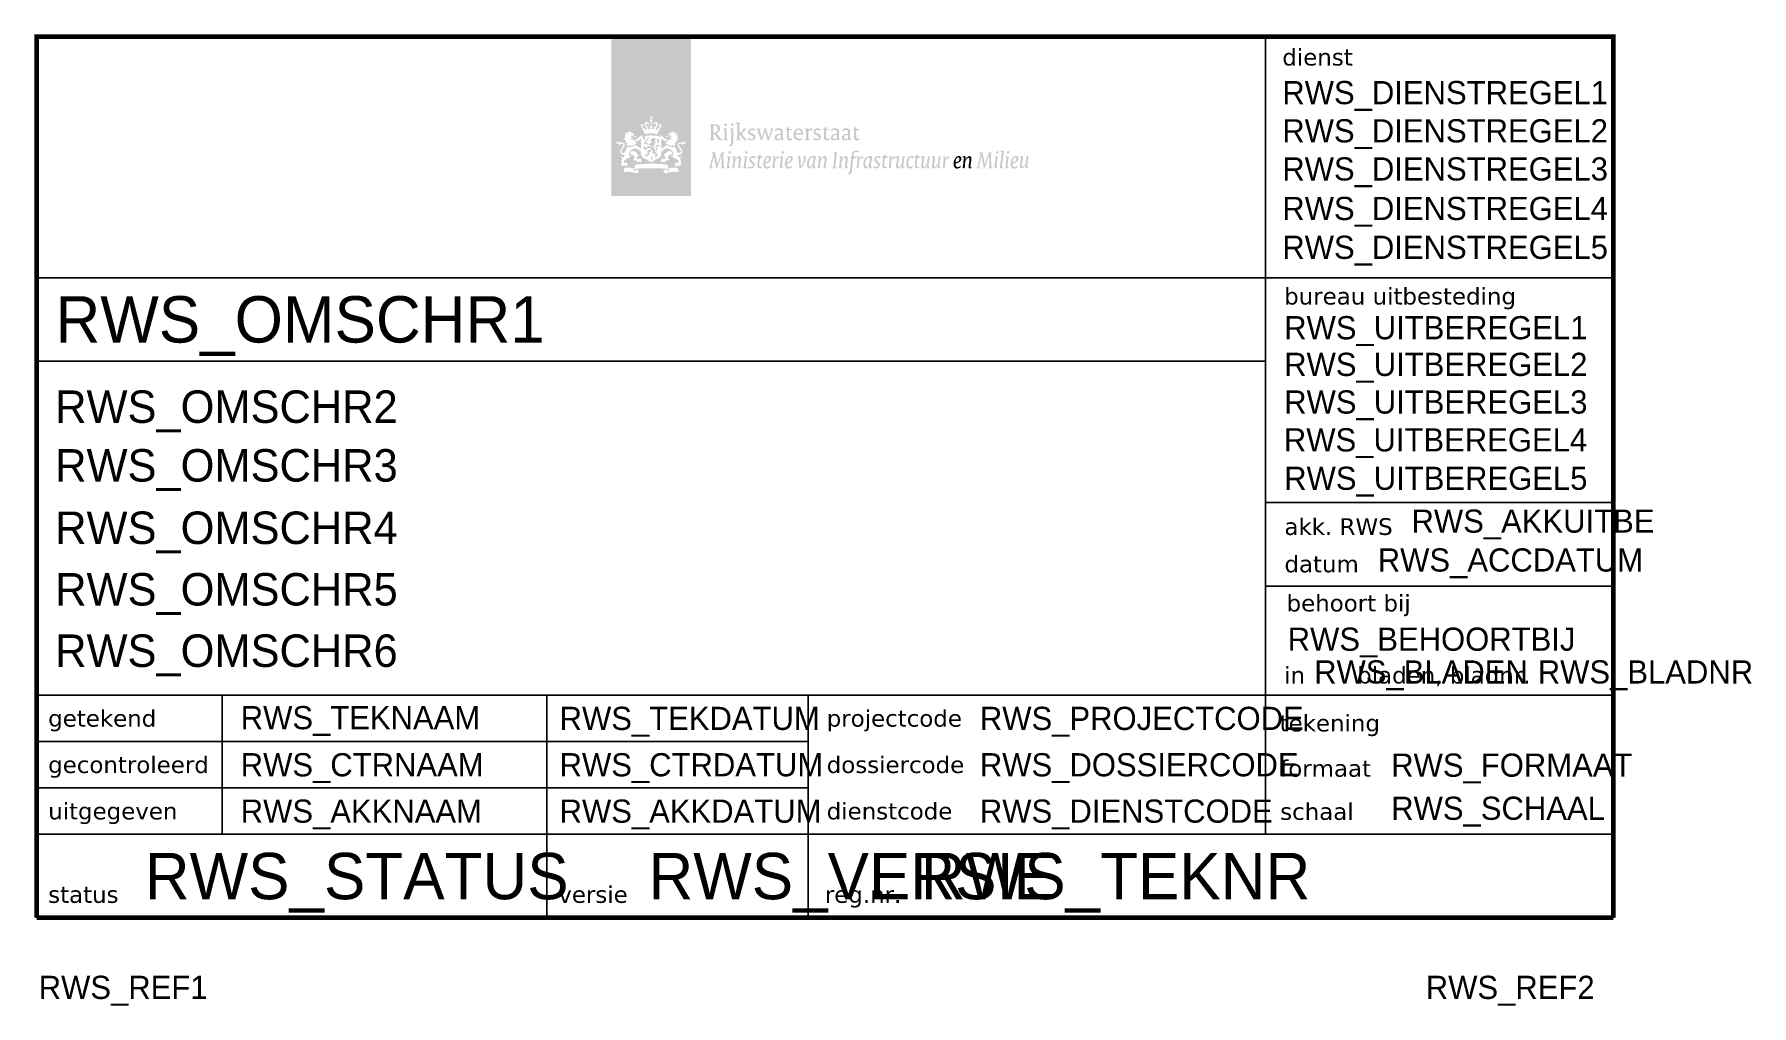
# Model space of a CAD drawing. Extents: x -170 to 15, y -9 to 95.
import ezdxf
from ezdxf.enums import TextEntityAlignment as Align

# ---------------------------------------------------------------- set-up
doc = ezdxf.new("R2010")
doc.units = 0
doc.header["$MEASUREMENT"] = 0
doc.layers.get('0').update_dxf_attribs({"linetype": 'CONTINUOUS'})
for name, color, linetype in [('TO-XX-STEMPEL', 7, 'CONTINUOUS'), ('TO-XX-STEMPEL @ 1', 7, 'CONTINUOUS'), ('TO-XX-T18_1', 7, 'CONTINUOUS'), ('TO-XX-T25_1', 7, 'CONTINUOUS'), ('TO-XX-T35_1', 7, 'CONTINUOUS'), ('TO-XX-T50_1', 7, 'CONTINUOUS')]:
    doc.layers.add(name, color=color, linetype=linetype)
doc.styles.add('RIJKSHUISSTIJL', font='verdana.TTF', dxfattribs={"height": 1.8})
doc.styles.add('RTW_ISO', font='iso-rtw.shx')

msp = doc.modelspace()

# ---------------------------------------------------------------- texts
at = {"layer": 'TO-XX-T18_1', "style": 'RIJKSHUISSTIJL'}
for s, p in [('dienst', (-35.7, 91.89)), ('bureau uitbesteding', (-35.5, 66.12)), ('akk. RWS', (-35.47, 41.28)), ('datum', (-35.47, 37.25)), ('behoort bij', (-35.24, 33.03)), ('in', (-35.5, 25.26)), ('bladen, bladnr.', (-27.63, 25.26)), ('getekend', (-168.76, 20.61)), ('projectcode', (-84.82, 20.61)), ('tekening', (-35.99, 20.09)), ('gecontroleerd', (-168.76, 15.61)), ('dossiercode', (-84.82, 15.61)), ('formaat', (-35.93, 15.21)), ('uitgegeven', (-168.76, 10.61)), ('dienstcode', (-84.82, 10.61)), ('schaal', (-35.93, 10.56)), ('status', (-168.76, 1.61)), ('versie', (-113.76, 1.61)), ('reg.nr.', (-85.03, 1.61))]:
    msp.add_text(s, height=1.8, dxfattribs=at).set_placement(p)
at = {"layer": 'TO-XX-T25_1', "style": 'RTW_ISO', "flags": 8}
for tag, p in [('RWS_DIENSTREGEL1', (-35.7, 87.72)), ('RWS_DIENSTREGEL2', (-35.7, 83.6)), ('RWS_DIENSTREGEL3', (-35.7, 79.49)), ('RWS_DIENSTREGEL4', (-35.7, 75.23)), ('RWS_DIENSTREGEL5', (-35.7, 71.04)), ('RWS_UITBEREGEL1', (-35.5, 62.37)), ('RWS_UITBEREGEL2', (-35.5, 58.42)), ('RWS_UITBEREGEL3', (-35.5, 54.36)), ('RWS_UITBEREGEL4', (-35.53, 50.28)), ('RWS_UITBEREGEL5', (-35.5, 46.14)), ('RWS_AKKUITBE', (-21.77, 41.52)), ('RWS_ACCDATUM', (-25.41, 37.33)), ('RWS_BEHOORTBIJ', (-35.12, 28.79)), ('RWS_BLADEN', (-32.27, 25.26)), ('RWS_BLADNR', (-8.16, 25.26)), ('RWS_TEKNAAM', (-148, 20.33)), ('RWS_TEKDATUM', (-113.62, 20.25)), ('RWS_PROJECTCODE', (-68.31, 20.25)), ('RWS_CTRNAAM', (-148, 15.25)), ('RWS_CTRDATUM', (-113.62, 15.25)), ('RWS_DOSSIERCODE', (-68.31, 15.25)), ('RWS_FORMAAT', (-23.96, 15.21)), ('RWS_SCHAAL', (-23.96, 10.56)), ('RWS_AKKNAAM', (-148, 10.25)), ('RWS_AKKDATUM', (-113.62, 10.25)), ('RWS_DIENSTCODE', (-68.31, 10.25)), ('RWS_REF1', (-169.78, -8.75))]:
    msp.add_attdef(tag, p, '', height=2.5, dxfattribs=at)
msp.add_attdef('RWS_REF2', text='', height=2.5, dxfattribs=at).set_placement((-2.03, -8.75), align=Align.RIGHT)
at = {"layer": 'TO-XX-T35_1', "style": 'RTW_ISO', "flags": 8}
for tag, p, height in [('RWS_OMSCHR1', (-167.97, 62.02), 5), ('RWS_OMSCHR2', (-168, 53.36), 3.5), ('RWS_OMSCHR3', (-168, 47.03), 3.5), ('RWS_OMSCHR5', (-168, 33.67), 3.5), ('RWS_OMSCHR6', (-168, 27.05), 3.5)]:
    msp.add_attdef(tag, p, '', height=height, dxfattribs=at)
at = {"layer": 'TO-XX-T50_1', "style": 'RTW_ISO', "flags": 8}
for tag, p, height in [('RWS_OMSCHR4', (-168, 40.3), 3.5), ('RWS_STATUS', (-158.34, 2), 5), ('RWS_VERSIE', (-104.04, 2), 5), ('RWS_TEKNR', (-74.66, 2), 5)]:
    msp.add_attdef(tag, p, '', height=height, dxfattribs=at)

# ---------------------------------------------------------------- blocks, each defined once
blk = doc.blocks.new('rijkslogo-groot')
at = {"layer": 'TO-XX-STEMPEL', "linetype": 'Continuous', "lineweight": 0}
h = blk.add_hatch(color=144, dxfattribs=at)
h.paths.add_polyline_path([(70.55, 0), (61.95, 0), (61.95, -17.18), (70.55, -17.18)])
h.paths.add_polyline_path([(66.24, -8.51), (66.34, -8.61), (66.29, -8.67), (66.26, -8.72), (66.29, -8.72), (66.29, -8.74), (66.34, -8.72), (66.42, -8.67), (66.49, -8.74), (66.39, -8.82), (66.34, -8.79), (66.31, -8.77), (66.29, -8.79), (66.29, -8.97), (66.42, -9.08), (66.37, -9.18), (66.26, -9.26), (66.21, -9.24), (66.08, -9.08), (66.21, -8.97), (66.21, -8.82), (66.21, -8.79), (66.21, -8.77), (66.18, -8.77), (66.16, -8.79), (66.11, -8.82), (66, -8.74), (66.11, -8.67), (66.16, -8.72), (66.21, -8.74), (66.21, -8.72), (66.24, -8.72), (66.24, -8.69), (66.21, -8.67), (66.16, -8.61)], flags=16)
h.paths.add_polyline_path([(65.77, -9.15), (65.93, -9.26), (66.06, -9.34), (66.06, -9.36), (66.03, -9.41), (65.95, -9.44), (65.88, -9.36), (65.8, -9.31), (65.72, -9.41), (65.72, -9.48), (65.8, -9.72), (65.88, -9.7), (65.98, -9.83), (65.93, -9.93), (66.06, -10.01), (66.21, -9.9), (66.16, -9.8), (66.08, -9.7), (66.18, -9.59), (66.24, -9.59), (66.34, -9.59), (66.42, -9.7), (66.37, -9.8), (66.29, -9.9), (66.44, -10.01), (66.57, -9.93), (66.52, -9.83), (66.62, -9.7), (66.7, -9.72), (66.73, -9.64), (66.78, -9.41), (66.73, -9.31), (66.65, -9.36), (66.55, -9.44), (66.47, -9.41), (66.44, -9.36), (66.47, -9.34), (66.6, -9.26), (66.73, -9.15), (66.91, -9.26), (66.96, -9.41), (66.95, -9.51), (66.86, -9.72), (66.81, -9.77), (66.73, -9.98), (66.8, -10.08), (66.88, -10.06), (66.88, -10.01), (66.96, -9.88), (67.04, -9.93), (67.12, -9.81), (67.19, -9.62), (67.19, -9.59), (67.17, -9.57), (67.17, -9.54), (67.11, -9.57), (67.06, -9.59), (66.99, -9.52), (67.01, -9.52), (67.11, -9.46), (67.19, -9.41), (67.32, -9.44), (67.37, -9.62), (67.35, -9.7), (67.22, -9.88), (67.19, -9.9), (67.09, -10.11), (67.11, -10.16), (67.06, -10.16), (66.99, -10.24), (66.96, -10.5), (66.78, -10.47), (66.75, -10.47), (66.51, -10.43), (66.26, -10.42), (66.21, -10.42), (65.96, -10.44), (65.72, -10.47), (65.54, -10.5), (65.52, -10.29), (65.44, -10.16), (65.41, -10.16), (65.41, -10.11), (65.41, -10.08), (65.28, -9.88), (65.23, -9.84), (65.13, -9.62), (65.2, -9.44), (65.31, -9.41), (65.41, -9.46), (65.49, -9.52), (65.52, -9.52), (65.44, -9.59), (65.38, -9.57), (65.36, -9.54), (65.31, -9.62), (65.32, -9.69), (65.46, -9.93), (65.54, -9.88), (65.64, -10.01), (65.64, -10.03), (65.62, -10.06), (65.7, -10.08), (65.8, -9.98), (65.79, -9.93), (65.67, -9.72), (65.6, -9.64), (65.54, -9.41), (65.59, -9.26)], flags=16)
h.paths.add_polyline_path([(66.26, -9.31), (66.37, -9.41), (66.26, -9.54), (66.13, -9.41)], flags=0)
h.paths.add_polyline_path([(64.02, -10.25), (64.17, -10.37), (64.33, -10.44), (64.4, -10.52), (64.38, -10.58), (64.38, -10.63), (64.33, -10.7), (64.15, -10.63), (64.07, -10.73), (64.07, -10.78), (64.1, -10.81), (64.25, -10.81), (64.25, -10.83), (64.22, -10.86), (64.22, -10.91), (64.22, -10.96), (64.17, -10.94), (64.15, -10.91), (64.02, -10.91), (64.02, -10.94), (64.07, -11.01), (64.25, -11.09), (64.42, -11.15), (64.58, -11.3), (64.62, -11.38), (64.66, -11.61), (64.61, -11.61), (64.58, -11.61), (64.35, -11.68), (64.29, -11.73), (64.04, -11.79), (63.97, -11.79), (63.97, -11.74), (63.97, -11.63), (63.91, -11.71), (63.84, -11.79), (63.79, -11.78), (63.6, -11.66), (63.63, -11.61), (63.68, -11.48), (63.66, -11.37), (63.63, -11.43), (63.53, -11.45), (63.42, -11.43), (63.53, -11.3), (63.5, -11.19), (63.48, -11.14), (63.4, -11.17), (63.3, -11.06), (63.32, -11.06), (63.42, -10.96), (63.42, -10.91), (63.42, -10.86), (63.4, -10.78), (63.4, -10.76), (63.5, -10.55), (63.6, -10.52), (63.5, -10.47), (63.45, -10.37), (63.58, -10.34), (63.67, -10.35), (63.84, -10.5), (63.84, -10.52), (63.86, -10.5), (63.86, -10.42), (63.76, -10.34), (63.71, -10.26), (63.73, -10.21), (63.73, -10.19), (63.76, -10.21), (63.76, -10.24), (63.81, -10.29), (63.86, -10.26), (63.97, -10.24)], flags=16)
h.paths.add_polyline_path([(65.18, -10.65), (65.23, -10.68), (65.23, -10.7), (65.15, -10.81), (65.26, -10.78), (65.41, -10.76), (65.41, -11.09), (65.57, -11.09), (65.57, -10.73), (65.74, -10.69), (65.98, -10.66), (66.26, -10.65), (66.48, -10.66), (66.73, -10.67), (66.96, -10.7), (67.16, -10.76), (67.35, -10.81), (67.27, -10.7), (67.27, -10.68), (67.29, -10.65), (67.32, -10.65), (67.42, -10.7), (67.45, -10.76), (67.55, -10.81), (67.56, -10.86), (67.76, -10.99), (67.77, -10.99), (67.99, -11.09), (67.84, -11.22), (67.79, -11.32), (67.69, -11.23), (67.53, -11.12), (67.5, -11.14), (67.47, -11.17), (67.47, -11.19), (67.45, -11.14), (67.45, -11.12), (67.45, -11.06), (67.35, -10.96), (67.35, -12.05), (67.4, -12.05), (67.53, -11.97), (67.56, -11.94), (67.76, -11.79), (67.94, -11.74), (68.07, -11.76), (68.22, -11.84), (68.28, -11.86), (68.51, -11.92), (68.69, -11.89), (68.77, -11.87), (68.89, -12.02), (69, -12.25), (69.01, -12.27), (69.07, -12.51), (69.18, -12.51), (69.26, -12.54), (69.44, -12.49), (69.46, -12.38), (69.42, -12.24), (69.28, -12.05), (69.18, -11.94), (69.1, -11.71), (69.18, -11.5), (69.23, -11.45), (69.49, -11.4), (69.77, -11.4), (69.9, -11.35), (69.95, -11.27), (69.98, -11.32), (70, -11.4), (69.98, -11.48), (69.8, -11.58), (69.72, -11.56), (69.67, -11.56), (69.72, -11.68), (69.69, -11.74), (69.69, -11.76), (69.6, -11.61), (69.41, -11.53), (69.26, -11.61), (69.26, -11.71), (69.3, -11.84), (69.46, -12.02), (69.58, -12.18), (69.62, -12.41), (69.61, -12.48), (69.49, -12.67), (69.43, -12.69), (69.2, -12.74), (69.1, -12.72), (69.1, -12.73), (69.2, -12.95), (69.36, -13.03), (69.46, -12.9), (69.49, -12.9), (69.51, -13), (69.38, -13.13), (69.36, -13.13), (69.38, -13.16), (69.39, -13.16), (69.46, -13.39), (69.46, -13.54), (69.44, -13.67), (69.54, -13.8), (69.59, -13.78), (69.59, -13.8), (69.49, -13.85), (69.38, -13.83), (69.36, -13.8), (69.31, -13.85), (69.38, -13.96), (69.38, -13.98), (69.31, -13.96), (69.2, -13.88), (69.1, -13.93), (69.05, -13.93), (69.02, -13.9), (68.95, -13.9), (68.84, -14.01), (68.84, -13.98), (68.79, -13.88), (68.89, -13.78), (68.87, -13.78), (68.84, -13.75), (68.82, -13.75), (68.74, -13.8), (68.74, -13.78), (68.84, -13.65), (68.95, -13.67), (68.95, -13.65), (68.84, -13.57), (68.92, -13.52), (69.05, -13.6), (69.15, -13.62), (69.2, -13.62), (69.2, -13.52), (69.13, -13.31), (68.92, -13.18), (68.74, -13.1), (68.61, -12.98), (68.51, -13.03), (68.38, -12.92), (68.38, -12.9), (68.46, -12.92), (68.57, -12.88), (68.64, -12.64), (68.64, -12.63), (68.58, -12.43), (68.4, -12.23), (68.19, -12.09), (67.97, -12.05), (67.73, -12.1), (67.58, -12.2), (67.55, -12.23), (67.6, -12.25), (67.6, -12.28), (67.5, -12.25), (67.45, -12.33), (67.5, -12.41), (67.47, -12.41), (67.37, -12.3), (67.35, -12.3), (67.35, -12.64), (67.33, -12.77), (67.23, -12.97), (67.04, -13.1), (66.92, -13.16), (66.72, -13.27), (66.5, -13.39), (66.26, -13.54), (66.12, -13.45), (65.89, -13.32), (65.68, -13.2), (65.49, -13.1), (65.35, -13.03), (65.2, -12.86), (65.15, -12.64), (65.15, -12.3), (65.13, -12.3), (65.02, -12.41), (65, -12.41), (65.05, -12.3), (65.02, -12.25), (64.9, -12.28), (64.9, -12.25), (64.95, -12.2), (64.79, -12.1), (64.77, -12.09), (64.53, -12.05), (64.31, -12.09), (64.1, -12.23), (64.08, -12.24), (63.92, -12.42), (63.86, -12.64), (63.89, -12.82), (64.04, -12.92), (64.12, -12.9), (64.12, -12.92), (63.99, -13.03), (63.91, -12.98), (63.89, -12.98), (63.79, -13.1), (63.58, -13.18), (63.4, -13.31), (63.35, -13.38), (63.3, -13.62), (63.35, -13.62), (63.45, -13.6), (63.55, -13.52), (63.66, -13.57), (63.55, -13.65), (63.55, -13.67), (63.66, -13.65), (63.76, -13.75), (63.76, -13.8), (63.66, -13.75), (63.6, -13.78), (63.71, -13.9), (63.68, -13.98), (63.66, -14.01), (63.55, -13.9), (63.45, -13.9), (63.4, -13.93), (63.3, -13.88), (63.22, -13.96), (63.11, -13.98), (63.11, -13.96), (63.19, -13.85), (63.14, -13.8), (63.11, -13.83), (63.01, -13.85), (62.93, -13.8), (62.96, -13.8), (63.06, -13.7), (63.06, -13.67), (63.06, -13.54), (63.04, -13.39), (63.04, -13.37), (63.11, -13.16), (63.14, -13.13), (63.11, -13.13), (62.99, -13), (63.01, -12.92), (63.04, -12.9), (63.14, -13.03), (63.32, -12.95), (63.33, -12.94), (63.4, -12.72), (63.27, -12.74), (63.04, -12.67), (62.99, -12.63), (62.91, -12.41), (62.95, -12.2), (63.09, -12.02), (63.17, -11.93), (63.24, -11.71), (63.24, -11.61), (63.09, -11.53), (62.95, -11.57), (62.83, -11.76), (62.81, -11.76), (62.78, -11.74), (62.78, -11.68), (62.83, -11.56), (62.78, -11.56), (62.7, -11.58), (62.62, -11.57), (62.5, -11.4), (62.52, -11.32), (62.55, -11.27), (62.6, -11.35), (62.73, -11.4), (63.01, -11.4), (63.17, -11.41), (63.35, -11.48), (63.4, -11.68), (63.36, -11.86), (63.22, -12.05), (63.12, -12.15), (63.06, -12.38), (63.09, -12.49), (63.24, -12.54), (63.35, -12.51), (63.42, -12.51), (63.43, -12.49), (63.5, -12.25), (63.6, -12.02), (63.73, -11.87), (63.81, -11.89), (63.99, -11.92), (64.04, -11.91), (64.28, -11.84), (64.38, -11.78), (64.58, -11.71), (64.74, -11.79), (64.78, -11.82), (64.97, -11.97), (65.1, -12.05), (65.15, -12.05), (65.15, -10.96), (65.05, -11.06), (65.08, -11.09), (65.08, -11.12), (65.05, -11.19), (65.02, -11.17), (65.02, -11.14), (64.97, -11.12), (64.93, -11.13), (64.72, -11.32), (64.66, -11.22), (64.51, -11.09), (64.52, -11.09), (64.77, -10.99), (64.85, -10.96), (64.97, -10.81), (65.05, -10.76), (65.08, -10.7)], flags=16)
h.paths.add_polyline_path([(64.2, -10.5), (64.1, -10.55), (64.02, -10.44)], flags=0)
h.paths.add_polyline_path([(64.69, -10.68), (64.69, -10.73), (64.56, -10.83), (64.46, -10.81), (64.3, -10.76), (64.22, -10.76), (64.25, -10.73), (64.46, -10.73), (64.53, -10.76), (64.66, -10.68)], flags=16)
h.paths.add_polyline_path([(66, -10.83), (66, -10.94), (65.72, -11.35), (65.77, -11.37), (65.75, -11.43), (65.67, -11.37), (65.62, -11.43), (65.62, -11.45), (65.67, -11.48), (65.7, -11.48), (65.72, -11.45), (65.95, -11.53), (65.9, -11.68), (65.82, -11.63), (65.72, -11.58), (65.59, -11.5), (65.49, -11.61), (65.44, -11.58), (65.44, -11.56), (65.49, -11.48), (65.41, -11.48), (65.49, -11.43), (65.54, -11.43), (65.49, -11.4), (65.44, -11.4), (65.52, -11.37), (65.57, -11.37), (65.62, -11.32), (65.54, -11.27), (65.59, -11.22), (65.62, -11.27), (65.93, -10.88)], flags=0)
h.paths.add_polyline_path([(66.39, -10.83), (66.47, -10.88), (66.49, -10.96), (66.62, -10.88), (66.65, -10.99), (66.7, -11.01), (66.78, -11.01), (66.8, -11.06), (66.78, -11.06), (66.65, -11.12), (66.68, -11.27), (66.68, -11.35), (66.73, -11.43), (66.75, -11.43), (66.68, -11.5), (66.65, -11.48), (66.62, -11.56), (66.68, -11.63), (66.62, -11.66), (66.55, -11.61), (66.52, -11.68), (66.55, -11.76), (66.49, -11.79), (66.37, -11.81), (66.26, -11.79), (66.13, -11.71), (65.98, -11.68), (66.1, -11.52), (66.24, -11.48), (66.34, -11.4), (66.31, -11.35), (66.29, -11.37), (66.24, -11.37), (66.21, -11.35), (66.24, -11.35), (66.24, -11.3), (66.31, -11.3), (66.31, -11.27), (66.31, -11.25), (66.26, -11.22), (66.18, -11.22), (66.16, -11.17), (66.13, -11.14), (66.18, -11.09), (66.26, -11.06), (66.37, -11.01), (66.42, -11.01), (66.42, -10.94), (66.39, -10.86)], flags=0)
h.paths.add_polyline_path([(66.37, -11.09), (66.29, -11.17), (66.26, -11.14)], flags=0)
h.paths.add_polyline_path([(68.38, -10.29), (68.53, -10.24), (68.61, -10.26), (68.66, -10.26), (68.69, -10.29), (68.74, -10.24), (68.74, -10.19), (68.77, -10.21), (68.79, -10.26), (68.74, -10.34), (68.66, -10.42), (68.64, -10.5), (68.66, -10.52), (68.66, -10.5), (68.7, -10.42), (68.92, -10.34), (69.06, -10.37), (68.92, -10.52), (68.84, -10.44), (68.82, -10.44), (68.82, -10.47), (68.95, -10.58), (69.02, -10.55), (69.1, -10.76), (69.1, -10.83), (69.07, -10.91), (69.07, -10.96), (69.15, -11.06), (69.2, -11.06), (69.07, -11.17), (69.02, -11.14), (68.95, -11.3), (69.07, -11.43), (68.97, -11.45), (68.87, -11.43), (68.84, -11.37), (68.82, -11.48), (68.84, -11.61), (68.9, -11.66), (68.69, -11.79), (68.56, -11.63), (68.53, -11.68), (68.53, -11.76), (68.53, -11.79), (68.46, -11.79), (68.38, -11.78), (68.17, -11.68), (68.11, -11.65), (67.86, -11.61), (67.84, -11.61), (67.84, -11.54), (67.94, -11.3), (68.02, -11.19), (68.25, -11.09), (68.46, -11.01), (68.48, -10.94), (68.48, -10.91), (68.35, -10.91), (68.3, -10.94), (68.27, -10.96), (68.27, -10.94), (68.25, -10.91), (68.27, -10.86), (68.25, -10.81), (68.4, -10.81), (68.46, -10.78), (68.35, -10.63), (68.2, -10.7), (68.15, -10.63), (68.15, -10.58), (68.12, -10.52), (68.2, -10.44), (68.33, -10.37)], flags=16)
h.paths.add_polyline_path([(67.81, -10.68), (67.84, -10.68), (67.97, -10.76), (68.07, -10.73), (68.22, -10.73), (68.27, -10.76), (68.2, -10.76), (68.07, -10.81), (67.94, -10.83), (67.81, -10.73)], flags=16)
h.paths.add_polyline_path([(66.93, -11.04), (67.09, -11.04), (67.09, -11.45), (66.93, -11.45)], flags=0)
h.paths.add_polyline_path([(65.98, -11.22), (66, -11.22), (66.06, -11.27), (66.24, -11.27), (66.13, -11.3), (66.06, -11.32)], flags=0)
h.paths.add_polyline_path([(68.33, -10.5), (68.51, -10.44), (68.4, -10.55)], flags=0)
h.paths.add_polyline_path([(65.57, -11.79), (65.59, -11.84), (65.62, -11.89), (65.64, -11.84), (65.67, -11.81), (65.67, -11.92), (65.64, -11.92), (65.62, -12.05), (65.81, -11.91), (65.82, -11.89), (66.03, -11.79), (66.18, -11.84), (66.34, -11.89), (66.49, -11.87), (66.59, -12.07), (66.62, -12.17), (66.75, -12.25), (66.86, -12.15), (66.78, -11.97), (66.7, -11.84), (66.82, -11.69), (66.88, -11.68), (66.99, -11.68), (67.09, -11.71), (67.17, -11.63), (67.19, -11.63), (67.22, -11.66), (67.22, -11.71), (67.09, -11.81), (67.06, -11.79), (67.04, -11.81), (67.06, -11.81), (67.06, -11.87), (67.04, -11.92), (66.88, -11.76), (66.88, -11.76), (66.8, -11.84), (66.88, -11.94), (66.96, -12.15), (66.87, -12.33), (66.75, -12.36), (66.62, -12.33), (66.7, -12.49), (66.83, -12.54), (66.88, -12.49), (66.91, -12.54), (66.86, -12.59), (66.91, -12.64), (66.93, -12.74), (66.99, -12.79), (67.04, -12.79), (66.93, -12.85), (66.91, -12.85), (66.91, -12.87), (66.96, -12.9), (66.96, -12.92), (66.91, -12.92), (66.86, -12.9), (66.75, -12.95), (66.7, -13.03), (66.65, -12.98), (66.7, -12.9), (66.68, -12.9), (66.62, -12.95), (66.62, -12.9), (66.65, -12.85), (66.7, -12.85), (66.6, -12.79), (66.68, -12.77), (66.73, -12.77), (66.75, -12.79), (66.8, -12.77), (66.64, -12.63), (66.6, -12.64), (66.44, -12.56), (66.42, -12.54), (66.42, -12.56), (66.39, -12.59), (66.32, -12.53), (66.39, -12.49), (66.42, -12.36), (66.34, -12.13), (66.34, -12.12), (66.14, -12), (66.08, -11.99), (65.85, -12.04), (65.7, -12.12), (65.8, -12.15), (65.64, -12.28), (65.59, -12.28), (65.62, -12.17), (65.54, -12.23), (65.54, -12.2), (65.59, -12.12), (65.54, -12.12), (65.49, -12.15), (65.52, -12.1), (65.31, -12.05), (65.41, -12.05), (65.41, -12.02), (65.36, -11.97), (65.33, -11.94), (65.44, -11.99), (65.38, -11.89), (65.46, -11.94), (65.46, -11.89), (65.44, -11.87), (65.44, -11.84), (65.52, -11.92), (65.52, -11.87), (65.49, -11.84), (65.49, -11.81), (65.57, -11.89)], flags=0)
h.paths.add_polyline_path([(66.16, -12.15), (66.29, -12.2), (66.26, -12.25), (66.31, -12.33), (66.34, -12.33), (66.1, -12.42), (66.08, -12.43), (66, -12.61), (66.11, -12.77), (66.03, -12.79), (66, -12.77), (65.95, -12.77), (65.85, -12.85), (65.9, -12.9), (65.9, -12.92), (65.8, -12.87), (65.77, -12.9), (65.72, -12.87), (65.67, -12.87), (65.62, -12.92), (65.59, -12.87), (65.67, -12.79), (65.62, -12.79), (65.57, -12.82), (65.62, -12.74), (65.67, -12.74), (65.67, -12.72), (65.62, -12.69), (65.67, -12.67), (65.72, -12.69), (65.77, -12.72), (65.82, -12.69), (65.88, -12.67), (65.88, -12.56), (65.85, -12.46), (65.85, -12.43), (65.82, -12.46), (65.77, -12.38), (65.8, -12.41), (65.85, -12.36), (65.95, -12.23)], flags=0)
h.paths.add_polyline_path([(64.46, -12.37), (64.66, -12.51), (64.73, -12.6), (64.9, -12.72), (64.95, -12.69), (64.87, -12.82), (64.82, -12.79), (64.82, -12.82), (64.79, -12.9), (64.74, -13), (64.66, -13.1), (64.79, -13.18), (64.9, -13.23), (64.92, -13.21), (64.97, -13.13), (65.05, -13.1), (65.15, -13.16), (65.13, -13.18), (65.05, -13.26), (65.05, -13.28), (65.15, -13.23), (65.26, -13.39), (65.23, -13.39), (65.15, -13.34), (65.13, -13.34), (65.1, -13.36), (65.08, -13.36), (65.2, -13.47), (65.15, -13.57), (65.05, -13.49), (64.97, -13.49), (64.9, -13.52), (64.82, -13.47), (64.69, -13.57), (64.64, -13.57), (64.72, -13.47), (64.66, -13.36), (64.53, -13.31), (64.46, -13.34), (64.38, -13.36), (64.28, -13.28), (64.3, -13.28), (64.43, -13.16), (64.46, -13.05), (64.46, -12.98), (64.4, -12.85), (64.22, -12.74), (64.19, -12.73), (63.97, -12.64), (64.04, -12.56), (63.99, -12.46), (64.06, -12.4), (64.28, -12.33)], flags=16)
h.paths.add_polyline_path([(68, -12.39), (68.22, -12.33), (68.3, -12.34), (68.51, -12.46), (68.46, -12.56), (68.56, -12.64), (68.53, -12.65), (68.3, -12.74), (68.09, -12.85), (68.04, -12.98), (68.09, -13.16), (68.2, -13.28), (68.22, -13.28), (68.12, -13.36), (68.04, -13.34), (67.99, -13.31), (67.86, -13.36), (67.79, -13.47), (67.86, -13.57), (67.81, -13.57), (67.68, -13.47), (67.6, -13.52), (67.55, -13.49), (67.47, -13.49), (67.37, -13.57), (67.35, -13.6), (67.35, -13.57), (67.32, -13.49), (67.42, -13.36), (67.4, -13.36), (67.37, -13.34), (67.35, -13.34), (67.27, -13.39), (67.24, -13.39), (67.35, -13.23), (67.47, -13.28), (67.37, -13.18), (67.37, -13.16), (67.45, -13.1), (67.53, -13.13), (67.58, -13.21), (67.63, -13.23), (67.73, -13.18), (67.84, -13.1), (67.76, -13), (67.71, -12.82), (67.71, -12.79), (67.68, -12.79), (67.66, -12.82), (67.55, -12.69), (67.6, -12.72), (67.66, -12.7), (67.86, -12.51)], flags=16)
h.paths.add_polyline_path([(66.26, -12.87), (66.39, -12.87), (66.39, -13.28), (66.26, -13.28)], flags=0)
h.paths.add_polyline_path([(65.99, -13.7), (66.26, -13.7), (66.29, -13.7), (66.56, -13.7), (66.82, -13.71), (67.06, -13.72), (67.3, -13.73), (67.53, -13.75), (67.72, -13.77), (67.98, -13.83), (68.07, -13.9), (68.07, -14.34), (68.07, -14.37), (68.04, -14.34), (67.98, -14.3), (67.77, -14.25), (67.42, -14.21), (67.26, -14.21), (67.02, -14.2), (66.78, -14.19), (66.52, -14.19), (66.26, -14.19), (66.05, -14.19), (65.8, -14.19), (65.55, -14.2), (65.31, -14.21), (65.08, -14.21), (64.84, -14.23), (64.58, -14.28), (64.46, -14.34), (64.46, -13.9), (64.48, -13.87), (64.65, -13.8), (65, -13.75), (65.02, -13.75), (65.24, -13.73), (65.48, -13.72), (65.72, -13.71)], flags=16)
h.paths.add_polyline_path([(64.17, -14.14), (64.35, -14.21), (64.35, -14.45), (64.43, -14.52), (64.51, -14.42), (64.6, -14.39), (64.9, -14.37), (64.9, -14.58), (64.89, -14.61), (64.74, -14.73), (64.61, -14.72), (64.35, -14.65), (64.32, -14.64), (64.08, -14.59), (63.84, -14.55), (63.73, -14.55), (63.6, -14.56), (63.37, -14.6), (63.27, -14.65), (63.35, -14.21), (63.45, -14.14), (63.49, -14.13), (63.76, -14.11), (63.96, -14.12)], flags=16)
h.paths.add_polyline_path([(68.35, -14.14), (68.46, -14.12), (68.74, -14.11), (69.05, -14.14), (69.15, -14.21), (69.23, -14.65), (69.13, -14.6), (69.02, -14.57), (68.77, -14.55), (68.66, -14.55), (68.41, -14.59), (68.17, -14.65), (67.98, -14.7), (67.76, -14.73), (67.73, -14.73), (67.6, -14.58), (67.6, -14.37), (67.82, -14.38), (68.02, -14.42), (68.09, -14.52), (68.15, -14.45), (68.15, -14.21)], flags=16)
at = {"layer": 'TO-XX-STEMPEL @ 1', "linetype": 'Continuous', "lineweight": 0}
h = blk.add_hatch(color=256, dxfattribs=at)
h.paths.add_polyline_path([(73.57, -9.59), (73.47, -9.52), (73.36, -9.48), (73.27, -9.46), (73.22, -9.46), (73.03, -9.45), (72.83, -9.46), (72.76, -9.46), (72.68, -9.47), (72.64, -9.48), (72.58, -9.49), (72.55, -9.52), (72.56, -9.55), (72.64, -9.58), (72.72, -9.6), (72.72, -10.29), (72.7, -11), (72.61, -11.08), (72.57, -11.12), (72.59, -11.15), (72.64, -11.16), (72.68, -11.17), (72.8, -11.18), (72.93, -11.17), (72.98, -11.16), (73.07, -11.15), (73.12, -11.11), (73.12, -11.08), (73.03, -11.05), (72.96, -11.03), (72.96, -10.48), (73.02, -10.48), (73.09, -10.5), (73.14, -10.56), (73.27, -10.75), (73.37, -10.9), (73.43, -10.99), (73.52, -11.11), (73.6, -11.17), (73.74, -11.18), (73.88, -11.15), (73.91, -11.13), (73.92, -11.11), (73.84, -11.05), (73.72, -10.95), (73.49, -10.66), (73.31, -10.41), (73.39, -10.37), (73.49, -10.32), (73.56, -10.25), (73.63, -10.13), (73.67, -10.03), (73.67, -9.99), (73.68, -9.91), (73.65, -9.73)])
h.paths.add_polyline_path([(73.43, -9.81), (73.44, -9.94), (73.43, -10.06), (73.39, -10.17), (73.32, -10.26), (73.2, -10.33), (73.04, -10.35), (72.96, -10.35), (72.96, -9.97), (72.96, -9.6), (73.07, -9.6), (73.2, -9.61), (73.34, -9.69)], flags=16)
h.paths.add_polyline_path([(74.43, -9.43), (74.36, -9.35), (74.24, -9.35), (74.19, -9.38), (74.15, -9.43), (74.14, -9.5), (74.17, -9.57), (74.21, -9.62), (74.27, -9.64), (74.37, -9.61), (74.43, -9.53)])
h.paths.add_polyline_path([(74.4, -9.94), (74.4, -9.91), (74.3, -9.89), (74.18, -9.9), (74.14, -9.91), (74.05, -9.92), (74.01, -9.94), (74, -9.97), (74.09, -10.03), (74.17, -10.07), (74.17, -10.54), (74.14, -11.05), (74.07, -11.1), (74.03, -11.15), (74.08, -11.18), (74.11, -11.18), (74.24, -11.19), (74.36, -11.18), (74.41, -11.18), (74.5, -11.16), (74.54, -11.12), (74.5, -11.08), (74.43, -11.06), (74.4, -11.05), (74.39, -10.49)])
h.paths.add_polyline_path([(75.11, -9.98), (75.12, -9.93), (75.08, -9.91), (75.01, -9.89), (74.89, -9.9), (74.85, -9.91), (74.76, -9.92), (74.71, -9.96), (74.72, -9.99), (74.81, -10.03), (74.88, -10.07), (74.88, -10.74), (74.87, -11.47), (74.82, -11.58), (74.76, -11.66), (74.68, -11.71), (74.64, -11.72), (74.66, -11.76), (74.71, -11.8), (74.79, -11.82), (74.89, -11.8), (74.97, -11.75), (75.03, -11.68), (75.06, -11.6), (75.07, -11.53), (75.08, -11.5), (75.09, -11.45), (75.1, -11.41), (75.1, -10.69)])
h.paths.add_polyline_path([(75.14, -9.43), (75.07, -9.35), (74.99, -9.34), (74.92, -9.36), (74.87, -9.42), (74.85, -9.5), (74.9, -9.6), (74.98, -9.64), (75.08, -9.61), (75.14, -9.53)])
h.paths.add_polyline_path([(75.78, -9.31), (75.78, -9.28), (75.67, -9.25), (75.55, -9.26), (75.51, -9.27), (75.42, -9.28), (75.37, -9.32), (75.39, -9.36), (75.48, -9.4), (75.55, -9.43), (75.55, -10.22), (75.51, -11.05), (75.45, -11.1), (75.41, -11.15), (75.46, -11.18), (75.49, -11.18), (75.61, -11.19), (75.73, -11.18), (75.77, -11.18), (75.81, -11.17), (75.85, -11.16), (75.89, -11.15), (75.91, -11.12), (75.85, -11.08), (75.78, -11.05), (75.77, -10.78), (75.77, -10.53), (75.87, -10.64), (75.98, -10.79), (76.09, -10.94), (76.23, -11.11), (76.32, -11.17), (76.44, -11.19), (76.56, -11.15), (76.59, -11.11), (76.53, -11.06), (76.43, -11), (76.2, -10.72), (76, -10.46), (76, -10.43), (76.08, -10.38), (76.21, -10.28), (76.32, -10.16), (76.39, -10.05), (76.43, -9.96), (76.42, -9.9), (76.33, -9.89), (76.22, -9.9), (76.19, -9.93), (76.16, -10.01), (76.09, -10.14), (75.92, -10.33), (75.78, -10.45), (75.77, -9.88)])
h.paths.add_polyline_path([(77.01, -10.07), (77.14, -10.06), (77.27, -10.08), (77.4, -10.13), (77.44, -10.15), (77.45, -10.13), (77.44, -9.99), (77.34, -9.91), (77.25, -9.89), (77.16, -9.88), (77.03, -9.89), (76.92, -9.93), (76.79, -10.03), (76.73, -10.13), (76.71, -10.24), (76.71, -10.35), (76.76, -10.46), (76.81, -10.52), (76.92, -10.59), (77.08, -10.66), (77.21, -10.73), (77.27, -10.79), (77.29, -10.86), (77.28, -10.93), (77.23, -10.99), (77.17, -11.02), (77.06, -11.04), (76.9, -11), (76.75, -10.91), (76.7, -10.88), (76.69, -10.94), (76.68, -10.99), (76.69, -11.03), (76.72, -11.09), (76.79, -11.15), (76.9, -11.18), (76.94, -11.18), (76.99, -11.19), (77.04, -11.18), (77.12, -11.17), (77.23, -11.14), (77.34, -11.09), (77.42, -11.02), (77.48, -10.92), (77.5, -10.8), (77.48, -10.67), (77.41, -10.58), (77.29, -10.51), (77.18, -10.46), (77.05, -10.41), (76.92, -10.32), (76.89, -10.28), (76.89, -10.23), (76.92, -10.13)])
h.paths.add_polyline_path([(77.95, -10.02), (78.03, -9.99), (78.08, -9.96), (78.1, -9.93), (77.84, -9.89), (77.58, -9.93), (77.59, -9.96), (77.63, -9.99), (77.69, -10.03), (77.75, -10.2), (77.8, -10.35), (77.89, -10.6), (77.97, -10.84), (78.03, -11), (78.08, -11.17), (78.14, -11.19), (78.21, -11.18), (78.26, -11.01), (78.31, -10.86), (78.36, -10.7), (78.42, -10.53), (78.49, -10.31), (78.51, -10.24), (78.54, -10.28), (78.56, -10.33), (78.58, -10.41), (78.6, -10.48), (78.62, -10.55), (78.64, -10.62), (78.66, -10.69), (78.68, -10.76), (78.7, -10.83), (78.72, -10.9), (78.75, -10.97), (78.77, -11.04), (78.79, -11.12), (78.82, -11.18), (78.86, -11.19), (78.92, -11.18), (78.96, -11.1), (79, -11), (79.03, -10.9), (79.07, -10.81), (79.1, -10.72), (79.14, -10.63), (79.16, -10.58), (79.18, -10.53), (79.21, -10.43), (79.25, -10.33), (79.31, -10.16), (79.41, -9.99), (79.45, -9.92), (79.24, -9.89), (79.03, -9.93), (79.11, -9.99), (79.18, -10.03), (79.09, -10.33), (78.99, -10.64), (78.95, -10.76), (78.91, -10.86), (78.9, -10.82), (78.88, -10.75), (78.86, -10.7), (78.85, -10.66), (78.83, -10.58), (78.81, -10.5), (78.79, -10.45), (78.78, -10.4), (78.77, -10.35), (78.75, -10.31), (78.73, -10.23), (78.71, -10.15), (78.7, -10.1), (78.68, -10.06), (78.68, -10.02), (78.71, -9.99), (78.75, -9.92), (78.29, -9.93), (78.37, -9.99), (78.42, -10.03), (78.43, -10.06), (78.42, -10.1), (78.39, -10.19), (78.36, -10.28), (78.33, -10.4), (78.29, -10.51), (78.26, -10.59), (78.21, -10.75), (78.18, -10.85), (78.16, -10.82), (78.15, -10.75), (78.13, -10.68), (78.1, -10.6), (78.08, -10.52), (78.07, -10.48), (78.06, -10.43), (78.03, -10.35), (78.02, -10.28), (77.98, -10.14)])
h.paths.add_polyline_path([(80.44, -10.48), (80.45, -10.31), (80.43, -10.1), (80.36, -10), (80.24, -9.92), (80.15, -9.89), (80.12, -9.89), (80.01, -9.88), (79.89, -9.89), (79.85, -9.89), (79.71, -9.94), (79.66, -9.99), (79.61, -10.05), (79.6, -10.11), (79.6, -10.18), (79.61, -10.22), (79.65, -10.19), (79.74, -10.12), (79.84, -10.08), (79.98, -10.06), (80.11, -10.07), (80.16, -10.12), (80.21, -10.21), (80.23, -10.36), (80.22, -10.47), (80.13, -10.48), (80.05, -10.48), (79.99, -10.5), (79.75, -10.58), (79.66, -10.65), (79.59, -10.74), (79.55, -10.86), (79.56, -10.99), (79.62, -11.09), (79.73, -11.16), (79.8, -11.18), (79.84, -11.18), (79.88, -11.19), (79.94, -11.18), (79.97, -11.18), (80.09, -11.14), (80.2, -11.09), (80.24, -11.09), (80.29, -11.13), (80.35, -11.17), (80.38, -11.17), (80.52, -11.08), (80.53, -11.06), (80.51, -11.03), (80.46, -10.96), (80.44, -10.71)])
h.paths.add_polyline_path([(80.21, -10.59), (80.23, -10.78), (80.22, -10.97), (80.15, -11), (80.06, -11.02), (80.03, -11.03), (79.93, -11.03), (79.88, -11.02), (79.8, -10.96), (79.77, -10.87), (79.79, -10.78), (79.85, -10.7), (79.98, -10.63), (80.13, -10.6), (80.19, -10.6)], flags=16)
h.paths.add_polyline_path([(81.09, -10.47), (81.1, -10.09), (81.27, -10.07), (81.44, -10.05), (81.45, -9.98), (81.45, -9.94), (81.11, -9.94), (81.11, -9.88), (81.11, -9.81), (81.12, -9.75), (81.11, -9.71), (81.08, -9.7), (80.89, -9.85), (80.74, -10.04), (80.77, -10.06), (80.82, -10.08), (80.88, -10.08), (80.9, -10.11), (80.89, -10.16), (80.88, -10.48), (80.88, -10.8), (80.88, -10.83), (80.88, -10.89), (80.91, -11.01), (80.97, -11.11), (81.03, -11.16), (81.08, -11.18), (81.1, -11.18), (81.21, -11.18), (81.35, -11.16), (81.45, -11.06), (81.47, -10.99), (81.47, -10.95), (81.44, -10.95), (81.36, -10.99), (81.27, -11.01), (81.16, -10.97), (81.12, -10.92), (81.1, -10.86)])
h.paths.add_polyline_path([(82.61, -10.3), (82.59, -10.23), (82.51, -10.05), (82.36, -9.92), (82.26, -9.89), (82.22, -9.89), (82.16, -9.88), (82.05, -9.89), (81.91, -9.95), (81.79, -10.06), (81.7, -10.18), (81.64, -10.33), (81.62, -10.44), (81.61, -10.48), (81.61, -10.58), (81.61, -10.69), (81.62, -10.73), (81.64, -10.81), (81.69, -10.92), (81.78, -11.03), (81.88, -11.11), (81.97, -11.16), (82.05, -11.18), (82.09, -11.18), (82.15, -11.19), (82.22, -11.18), (82.27, -11.18), (82.38, -11.16), (82.49, -11.12), (82.55, -11.06), (82.59, -11.01), (82.6, -10.95), (82.59, -10.9), (82.51, -10.94), (82.39, -10.98), (82.36, -10.99), (82.32, -10.99), (82.29, -11), (82.23, -11.01), (82.06, -10.97), (81.96, -10.89), (81.87, -10.77), (81.84, -10.68), (81.84, -10.65), (81.83, -10.59), (81.83, -10.55), (82.61, -10.55), (82.61, -10.43)])
h.paths.add_polyline_path([(81.83, -10.39), (81.85, -10.33), (81.89, -10.21), (81.96, -10.11), (82.09, -10.03), (82.22, -10.04), (82.31, -10.11), (82.37, -10.2), (82.39, -10.28), (82.39, -10.31), (82.4, -10.36), (82.4, -10.41), (82.12, -10.41), (81.83, -10.4)], flags=16)
h.paths.add_polyline_path([(83.2, -10.2), (83.24, -10.17), (83.32, -10.12), (83.4, -10.1), (83.45, -10.1), (83.48, -10.1), (83.58, -10.15), (83.6, -10.14), (83.63, -10.08), (83.63, -9.97), (83.58, -9.9), (83.5, -9.88), (83.35, -9.92), (83.25, -10.01), (83.18, -10.08), (83.18, -9.89), (83.1, -9.89), (83.01, -9.9), (82.97, -9.91), (82.86, -9.92), (82.82, -9.94), (82.81, -9.97), (82.85, -10.02), (82.91, -10.05), (82.95, -10.06), (82.97, -10.55), (82.94, -11.05), (82.87, -11.1), (82.83, -11.15), (82.88, -11.18), (82.91, -11.18), (83.05, -11.19), (83.19, -11.18), (83.27, -11.17), (83.36, -11.15), (83.38, -11.12), (83.32, -11.08), (83.24, -11.06), (83.21, -11.05), (83.2, -10.62)])
h.paths.add_polyline_path([(83.95, -10.28), (83.95, -10.23), (83.98, -10.13), (84.08, -10.07), (84.2, -10.06), (84.34, -10.08), (84.46, -10.13), (84.5, -10.15), (84.51, -10.13), (84.5, -9.99), (84.4, -9.91), (84.31, -9.89), (84.22, -9.88), (84.09, -9.89), (83.98, -9.93), (83.85, -10.03), (83.79, -10.13), (83.77, -10.24), (83.78, -10.35), (83.82, -10.46), (83.88, -10.52), (83.98, -10.59), (84.14, -10.66), (84.27, -10.73), (84.33, -10.79), (84.35, -10.86), (84.34, -10.93), (84.3, -10.99), (84.23, -11.02), (84.12, -11.04), (83.97, -11), (83.82, -10.91), (83.77, -10.88), (83.75, -10.94), (83.75, -10.99), (83.75, -11.03), (83.78, -11.09), (83.86, -11.15), (83.96, -11.18), (84, -11.18), (84.05, -11.19), (84.1, -11.18), (84.18, -11.17), (84.3, -11.14), (84.4, -11.09), (84.48, -11.02), (84.54, -10.92), (84.56, -10.8), (84.54, -10.67), (84.47, -10.58), (84.35, -10.51), (84.24, -10.46), (84.11, -10.41), (83.98, -10.32)])
h.paths.add_polyline_path([(88.53, -10.07), (88.7, -10.05), (88.71, -9.98), (88.71, -9.94), (88.36, -9.94), (88.36, -9.88), (88.37, -9.81), (88.38, -9.75), (88.37, -9.71), (88.34, -9.7), (88.15, -9.85), (88, -10.04), (88.03, -10.06), (88.08, -10.08), (88.14, -10.08), (88.15, -10.11), (88.15, -10.16), (88.14, -10.48), (88.13, -10.8), (88.13, -10.83), (88.14, -10.89), (88.15, -10.98), (88.18, -11.06), (88.22, -11.11), (88.28, -11.16), (88.34, -11.18), (88.36, -11.18), (88.47, -11.18), (88.61, -11.16), (88.71, -11.06), (88.73, -10.99), (88.72, -10.95), (88.69, -10.95), (88.62, -10.99), (88.52, -11.01), (88.42, -10.97), (88.38, -10.92), (88.36, -10.86), (88.35, -10.47), (88.36, -10.09)])
h.paths.add_polyline_path([(87.69, -10.1), (87.61, -10), (87.5, -9.92), (87.41, -9.89), (87.37, -9.89), (87.26, -9.88), (87.15, -9.89), (87.11, -9.89), (86.97, -9.94), (86.91, -9.99), (86.87, -10.05), (86.86, -10.11), (86.86, -10.18), (86.86, -10.22), (86.9, -10.19), (87, -10.12), (87.1, -10.08), (87.24, -10.06), (87.36, -10.07), (87.42, -10.12), (87.47, -10.21), (87.49, -10.36), (87.48, -10.47), (87.39, -10.48), (87.31, -10.48), (87.24, -10.5), (87.01, -10.58), (86.92, -10.65), (86.85, -10.74), (86.81, -10.86), (86.82, -10.99), (86.88, -11.09), (86.99, -11.16), (87.06, -11.18), (87.09, -11.18), (87.14, -11.19), (87.19, -11.18), (87.23, -11.18), (87.34, -11.14), (87.46, -11.09), (87.5, -11.09), (87.55, -11.13), (87.6, -11.17), (87.64, -11.17), (87.78, -11.08), (87.79, -11.06), (87.77, -11.03), (87.71, -10.96), (87.69, -10.71), (87.7, -10.48), (87.71, -10.31)])
h.paths.add_polyline_path([(87.47, -10.59), (87.49, -10.78), (87.48, -10.97), (87.41, -11), (87.32, -11.02), (87.29, -11.03), (87.18, -11.03), (87.14, -11.02), (87.06, -10.96), (87.03, -10.87), (87.04, -10.78), (87.11, -10.7), (87.24, -10.63), (87.38, -10.6), (87.44, -10.6)], flags=16)
h.paths.add_polyline_path([(86.49, -10.1), (86.42, -10), (86.3, -9.92), (86.21, -9.89), (86.18, -9.89), (86.06, -9.88), (85.95, -9.89), (85.91, -9.89), (85.77, -9.94), (85.72, -9.99), (85.67, -10.05), (85.66, -10.11), (85.66, -10.18), (85.67, -10.22), (85.71, -10.19), (85.8, -10.12), (85.9, -10.08), (86.04, -10.06), (86.17, -10.07), (86.22, -10.12), (86.27, -10.21), (86.29, -10.36), (86.28, -10.47), (86.19, -10.48), (86.11, -10.48), (86.04, -10.5), (85.81, -10.58), (85.72, -10.65), (85.65, -10.74), (85.61, -10.86), (85.62, -10.99), (85.68, -11.09), (85.79, -11.16), (85.86, -11.18), (85.89, -11.18), (85.94, -11.19), (86, -11.18), (86.03, -11.18), (86.15, -11.14), (86.26, -11.09), (86.3, -11.09), (86.35, -11.13), (86.4, -11.17), (86.44, -11.17), (86.58, -11.08), (86.59, -11.06), (86.57, -11.03), (86.51, -10.96), (86.5, -10.71), (86.5, -10.48), (86.51, -10.31)])
h.paths.add_polyline_path([(86.27, -10.59), (86.29, -10.78), (86.28, -10.97), (86.21, -11), (86.12, -11.02), (86.09, -11.03), (85.98, -11.03), (85.94, -11.02), (85.86, -10.96), (85.83, -10.87), (85.85, -10.78), (85.91, -10.7), (86.04, -10.63), (86.19, -10.6), (86.25, -10.6)], flags=16)
h.paths.add_polyline_path([(85.11, -10.09), (85.29, -10.07), (85.46, -10.05), (85.47, -9.98), (85.46, -9.94), (85.12, -9.94), (85.12, -9.88), (85.13, -9.81), (85.13, -9.75), (85.12, -9.71), (85.09, -9.7), (84.9, -9.85), (84.76, -10.04), (84.78, -10.06), (84.83, -10.08), (84.89, -10.08), (84.91, -10.11), (84.9, -10.16), (84.89, -10.48), (84.89, -10.8), (84.89, -10.83), (84.89, -10.89), (84.91, -10.98), (84.94, -11.06), (84.98, -11.11), (85.04, -11.16), (85.09, -11.18), (85.11, -11.18), (85.23, -11.18), (85.36, -11.16), (85.46, -11.06), (85.48, -10.99), (85.48, -10.95), (85.45, -10.95), (85.37, -10.99), (85.28, -11.01), (85.17, -10.97), (85.14, -10.92), (85.11, -10.86), (85.1, -10.47)])
h = blk.add_hatch(color=256, dxfattribs=at)
h.paths.add_polyline_path([(74.05, -13.24), (74.04, -13.07), (74.04, -12.9), (74.03, -12.74), (74.05, -12.58), (74.11, -12.57), (74.15, -12.53), (74.14, -12.5), (74.09, -12.48), (74.03, -12.48), (73.92, -12.47), (73.83, -12.47), (73.79, -12.58), (73.75, -12.69), (73.7, -12.83), (73.65, -12.97), (73.6, -13.13), (73.54, -13.29), (73.49, -13.43), (73.44, -13.57), (73.41, -13.67), (73.38, -13.75), (73.38, -13.72), (73.37, -13.68), (73.36, -13.64), (73.35, -13.6), (73.35, -13.56), (73.34, -13.53), (73.33, -13.49), (73.33, -13.46), (73.32, -13.42), (73.31, -13.38), (73.31, -13.34), (73.3, -13.31), (73.29, -13.27), (73.28, -13.24), (73.28, -13.2), (73.27, -13.15), (73.26, -13.12), (73.26, -13.08), (73.25, -13.04), (73.24, -13), (73.24, -12.97), (73.23, -12.93), (73.22, -12.9), (73.22, -12.86), (73.21, -12.82), (73.2, -12.78), (73.19, -12.74), (73.19, -12.71), (73.18, -12.67), (73.17, -12.64), (73.17, -12.6), (73.16, -12.55), (73.15, -12.52), (73.14, -12.48), (73.05, -12.47), (72.96, -12.48), (72.89, -12.48), (72.81, -12.49), (72.78, -12.51), (72.78, -12.53), (72.85, -12.58), (72.9, -12.6), (72.92, -12.63), (72.89, -12.75), (72.86, -12.87), (72.84, -12.96), (72.82, -13.05), (72.8, -13.14), (72.78, -13.23), (72.76, -13.32), (72.73, -13.41), (72.71, -13.5), (72.69, -13.59), (72.67, -13.68), (72.65, -13.77), (72.63, -13.86), (72.61, -13.95), (72.59, -14.04), (72.54, -14.11), (72.5, -14.16), (72.51, -14.18), (72.53, -14.18), (72.57, -14.19), (72.69, -14.2), (72.86, -14.18), (72.9, -14.14), (72.86, -14.1), (72.8, -14.08), (72.75, -14.06), (72.75, -14.05), (72.76, -14.01), (72.77, -13.98), (72.78, -13.94), (72.78, -13.91), (72.79, -13.87), (72.8, -13.84), (72.8, -13.8), (72.81, -13.77), (72.82, -13.73), (72.83, -13.7), (72.83, -13.66), (72.84, -13.63), (72.85, -13.59), (72.85, -13.56), (72.86, -13.52), (72.87, -13.49), (72.87, -13.45), (72.89, -13.39), (72.9, -13.33), (72.91, -13.29), (72.92, -13.26), (72.92, -13.22), (72.93, -13.19), (72.94, -13.15), (72.94, -13.12), (72.95, -13.08), (72.96, -13.05), (72.96, -13.01), (72.97, -12.98), (72.98, -12.94), (72.99, -12.91), (72.99, -12.87), (73, -12.84), (73.01, -12.81), (73.01, -12.84), (73.02, -12.87), (73.03, -12.91), (73.03, -12.94), (73.04, -12.98), (73.05, -13.01), (73.05, -13.05), (73.06, -13.08), (73.07, -13.13), (73.08, -13.17), (73.08, -13.2), (73.09, -13.24), (73.1, -13.27), (73.1, -13.31), (73.11, -13.35), (73.12, -13.39), (73.12, -13.43), (73.13, -13.46), (73.14, -13.49), (73.15, -13.53), (73.15, -13.56), (73.16, -13.6), (73.17, -13.64), (73.17, -13.68), (73.18, -13.72), (73.19, -13.75), (73.19, -13.79), (73.2, -13.82), (73.21, -13.86), (73.22, -13.91), (73.22, -13.94), (73.23, -13.98), (73.24, -14.01), (73.24, -14.04), (73.25, -14.08), (73.26, -14.11), (73.26, -14.16), (73.27, -14.2), (73.32, -14.21), (73.35, -14.19), (73.38, -14.13), (73.42, -14.03), (73.47, -13.89), (73.51, -13.75), (73.56, -13.61), (73.61, -13.47), (73.66, -13.33), (73.71, -13.2), (73.76, -13.06), (73.81, -12.91), (73.83, -12.86), (73.84, -12.82), (73.85, -13.12), (73.86, -13.42), (73.86, -13.73), (73.85, -14.06), (73.81, -14.11), (73.78, -14.16), (73.81, -14.19), (73.98, -14.2), (74.17, -14.18), (74.21, -14.16), (74.22, -14.13), (74.17, -14.09), (74.1, -14.07), (74.09, -14), (74.08, -13.92), (74.07, -13.75), (74.06, -13.59), (74.06, -13.41)])
h.paths.add_polyline_path([(74.73, -13.22), (74.74, -13.17), (74.75, -13.13), (74.75, -13.08), (74.76, -13.04), (74.77, -12.97), (74.77, -12.9), (74.64, -12.89), (74.43, -12.92), (74.39, -12.96), (74.48, -13.01), (74.56, -13.05), (74.55, -13.07), (74.55, -13.14), (74.54, -13.21), (74.53, -13.26), (74.52, -13.31), (74.52, -13.35), (74.51, -13.39), (74.5, -13.44), (74.5, -13.49), (74.49, -13.53), (74.48, -13.57), (74.48, -13.61), (74.47, -13.65), (74.46, -13.7), (74.45, -13.75), (74.45, -13.81), (74.44, -13.86), (74.43, -13.92), (74.43, -13.98), (74.42, -14.06), (74.44, -14.16), (74.48, -14.2), (74.56, -14.21), (74.68, -14.2), (74.75, -14.17), (74.75, -14.14), (74.72, -14.12), (74.67, -14.07), (74.64, -13.93), (74.65, -13.81), (74.66, -13.75), (74.66, -13.68), (74.67, -13.63), (74.68, -13.59), (74.68, -13.54), (74.69, -13.5), (74.7, -13.45), (74.71, -13.4), (74.71, -13.36), (74.72, -13.32), (74.73, -13.27)])
h.paths.add_polyline_path([(74.85, -12.44), (74.83, -12.39), (74.79, -12.35), (74.7, -12.34), (74.62, -12.39), (74.58, -12.48), (74.6, -12.57), (74.64, -12.61), (74.72, -12.62), (74.82, -12.57), (74.85, -12.51)])
h.paths.add_polyline_path([(76.66, -12.44), (76.64, -12.39), (76.6, -12.35), (76.51, -12.34), (76.43, -12.39), (76.39, -12.48), (76.41, -12.57), (76.45, -12.61), (76.54, -12.62), (76.63, -12.57), (76.66, -12.51)])
h.paths.add_polyline_path([(76.56, -13.13), (76.57, -13.08), (76.57, -13.04), (76.58, -12.97), (76.58, -12.9), (76.45, -12.89), (76.24, -12.92), (76.2, -12.96), (76.29, -13.01), (76.37, -13.05), (76.36, -13.07), (76.36, -13.14), (76.35, -13.21), (76.34, -13.26), (76.34, -13.31), (76.33, -13.35), (76.32, -13.39), (76.31, -13.44), (76.31, -13.49), (76.3, -13.53), (76.29, -13.57), (76.29, -13.61), (76.28, -13.65), (76.27, -13.7), (76.27, -13.75), (76.26, -13.81), (76.25, -13.86), (76.24, -13.92), (76.24, -13.98), (76.23, -14.06), (76.25, -14.16), (76.29, -14.2), (76.37, -14.21), (76.49, -14.2), (76.56, -14.17), (76.56, -14.14), (76.54, -14.12), (76.48, -14.07), (76.45, -13.93), (76.46, -13.81), (76.47, -13.75), (76.47, -13.68), (76.48, -13.63), (76.49, -13.59), (76.5, -13.54), (76.5, -13.5), (76.51, -13.45), (76.52, -13.4), (76.52, -13.36), (76.53, -13.32), (76.54, -13.27), (76.54, -13.22), (76.55, -13.17)])
h.paths.add_polyline_path([(75.93, -13.35), (75.94, -13.3), (75.95, -13.25), (75.95, -13.15), (75.94, -13.02), (75.86, -12.91), (75.75, -12.87), (75.63, -12.9), (75.45, -13.02), (75.31, -13.22), (75.27, -13.27), (75.28, -13.24), (75.28, -13.2), (75.29, -13.17), (75.3, -13.13), (75.3, -13.1), (75.31, -13.06), (75.33, -13), (75.34, -12.93), (75.32, -12.9), (75.28, -12.89), (75.21, -12.88), (75.15, -12.89), (75.04, -12.91), (74.99, -12.93), (74.98, -12.95), (75.02, -13), (75.09, -13.01), (75.13, -13.06), (75.12, -13.14), (75.12, -13.2), (75.11, -13.25), (75.1, -13.31), (75.1, -13.38), (75.09, -13.44), (75.08, -13.5), (75.07, -13.56), (75.07, -13.61), (75.06, -13.68), (75.05, -13.74), (75.05, -13.8), (75.04, -13.86), (75.03, -13.92), (75.03, -13.98), (75.02, -14.04), (75.01, -14.1), (75.01, -14.15), (75.12, -14.18), (75.23, -14.18), (75.23, -14.1), (75.23, -14.02), (75.24, -13.84), (75.25, -13.67), (75.26, -13.62), (75.26, -13.57), (75.27, -13.54), (75.29, -13.44), (75.37, -13.28), (75.48, -13.14), (75.58, -13.07), (75.66, -13.07), (75.71, -13.12), (75.73, -13.27), (75.72, -13.4), (75.72, -13.45), (75.71, -13.5), (75.7, -13.54), (75.69, -13.59), (75.69, -13.63), (75.68, -13.67), (75.67, -13.71), (75.67, -13.75), (75.66, -13.8), (75.65, -13.85), (75.65, -13.9), (75.64, -13.95), (75.63, -14.04), (75.64, -14.15), (75.7, -14.2), (75.8, -14.21), (75.93, -14.18), (75.97, -14.14), (75.92, -14.1), (75.87, -14.07), (75.84, -14), (75.85, -13.93), (75.85, -13.87), (75.86, -13.81), (75.87, -13.75), (75.88, -13.7), (75.88, -13.65), (75.89, -13.61), (75.9, -13.57), (75.9, -13.53), (75.91, -13.49), (75.92, -13.45), (75.92, -13.4)])
h.paths.add_polyline_path([(77, -13.13), (77.07, -13.05), (77.18, -13.03), (77.34, -13.07), (77.4, -13.1), (77.44, -13.13), (77.47, -13.13), (77.49, -13.1), (77.51, -13.02), (77.47, -12.93), (77.36, -12.89), (77.33, -12.88), (77.23, -12.87), (77.06, -12.91), (76.92, -12.99), (76.87, -13.05), (76.83, -13.13), (76.82, -13.23), (76.86, -13.39), (77.02, -13.58), (77.2, -13.77), (77.22, -13.86), (77.21, -13.94), (77.17, -14), (77.1, -14.05), (77, -14.06), (76.89, -14.04), (76.79, -13.99), (76.75, -13.95), (76.72, -14), (76.71, -14.06), (76.72, -14.13), (76.76, -14.18), (76.81, -14.2), (76.84, -14.21), (76.93, -14.21), (77.07, -14.2), (77.2, -14.15), (77.3, -14.08), (77.38, -13.98), (77.43, -13.81), (77.38, -13.65), (77.2, -13.45), (77.02, -13.26)])
h.paths.add_polyline_path([(78.28, -12.98), (78.29, -12.92), (78.27, -12.9), (78.24, -12.91), (78.12, -12.92), (78.01, -12.9), (78.02, -12.87), (78.03, -12.84), (78.03, -12.81), (78.04, -12.77), (78.05, -12.73), (78.06, -12.71), (78.04, -12.69), (77.97, -12.73), (77.82, -12.84), (77.7, -12.97), (77.67, -13.04), (77.74, -13.06), (77.8, -13.09), (77.8, -13.11), (77.79, -13.15), (77.78, -13.18), (77.78, -13.22), (77.77, -13.25), (77.76, -13.29), (77.76, -13.33), (77.75, -13.37), (77.74, -13.4), (77.74, -13.46), (77.73, -13.52), (77.72, -13.57), (77.71, -13.63), (77.71, -13.7), (77.7, -13.77), (77.69, -13.87), (77.73, -14.08), (77.78, -14.14), (77.84, -14.19), (77.98, -14.21), (78.11, -14.18), (78.18, -14.12), (78.21, -14.06), (78.17, -14.05), (78.03, -14.05), (77.98, -14.02), (77.93, -13.97), (77.9, -13.9), (77.89, -13.78), (77.9, -13.68), (77.9, -13.62), (77.91, -13.56), (77.92, -13.5), (77.92, -13.45), (77.93, -13.4), (77.94, -13.36), (77.94, -13.32), (77.95, -13.28), (77.96, -13.24), (77.97, -13.2), (77.97, -13.16), (77.98, -13.1), (78.08, -13.07), (78.22, -13.04)])
h.paths.add_polyline_path([(79.12, -12.94), (79.03, -12.88), (78.91, -12.86), (78.78, -12.88), (78.66, -12.94), (78.57, -13.03), (78.46, -13.19), (78.39, -13.37), (78.36, -13.5), (78.36, -13.54), (78.35, -13.72), (78.36, -13.95), (78.41, -14.05), (78.47, -14.13), (78.55, -14.19), (78.62, -14.21), (78.64, -14.22), (78.72, -14.23), (78.81, -14.22), (78.84, -14.21), (78.92, -14.19), (79, -14.15), (79.05, -14.12), (79.1, -14.03), (79.09, -13.94), (79.04, -13.96), (78.93, -14.03), (78.8, -14.06), (78.68, -14.03), (78.6, -13.96), (78.57, -13.86), (78.56, -13.74), (78.57, -13.68), (78.6, -13.65), (78.64, -13.65), (78.7, -13.64), (78.86, -13.59), (79.01, -13.5), (79.11, -13.38), (79.17, -13.25), (79.19, -13.15), (79.18, -13.05)])
h.paths.add_polyline_path([(78.79, -13.02), (78.85, -13.01), (78.92, -13.04), (78.97, -13.1), (78.97, -13.18), (78.97, -13.24), (78.96, -13.27), (78.93, -13.34), (78.86, -13.43), (78.77, -13.49), (78.67, -13.52), (78.64, -13.52), (78.6, -13.53), (78.56, -13.52), (78.56, -13.49), (78.57, -13.43), (78.59, -13.31), (78.64, -13.18), (78.73, -13.07)], flags=16)
h.paths.add_polyline_path([(79.61, -13.2), (79.62, -13.16), (79.62, -13.13), (79.63, -13.09), (79.64, -13.03), (79.66, -12.97), (79.66, -12.93), (79.66, -12.91), (79.64, -12.9), (79.53, -12.89), (79.45, -12.89), (79.39, -12.91), (79.31, -12.93), (79.3, -12.96), (79.38, -13.01), (79.46, -13.05), (79.46, -13.07), (79.45, -13.13), (79.44, -13.2), (79.43, -13.26), (79.43, -13.32), (79.42, -13.38), (79.41, -13.45), (79.41, -13.51), (79.4, -13.57), (79.39, -13.63), (79.39, -13.68), (79.38, -13.75), (79.37, -13.81), (79.36, -13.87), (79.36, -13.93), (79.35, -14), (79.34, -14.06), (79.34, -14.11), (79.33, -14.17), (79.43, -14.18), (79.55, -14.16), (79.56, -14.02), (79.57, -13.89), (79.57, -13.79), (79.58, -13.7), (79.59, -13.64), (79.59, -13.59), (79.6, -13.55), (79.62, -13.45), (79.67, -13.31), (79.73, -13.22), (79.8, -13.15), (79.87, -13.12), (80, -13.12), (80.02, -13.11), (80.03, -13.06), (80.04, -13.03), (80.05, -13), (80.04, -12.95), (80, -12.9), (79.9, -12.9), (79.78, -13), (79.66, -13.17), (79.61, -13.26)])
h.paths.add_polyline_path([(80.45, -13.17), (80.46, -13.13), (80.47, -13.08), (80.47, -13.04), (80.48, -12.97), (80.48, -12.9), (80.35, -12.89), (80.14, -12.92), (80.1, -12.96), (80.19, -13.01), (80.27, -13.05), (80.26, -13.07), (80.26, -13.14), (80.25, -13.21), (80.24, -13.26), (80.24, -13.31), (80.23, -13.35), (80.22, -13.39), (80.21, -13.44), (80.21, -13.49), (80.2, -13.53), (80.19, -13.57), (80.19, -13.61), (80.18, -13.65), (80.17, -13.7), (80.17, -13.75), (80.16, -13.81), (80.15, -13.86), (80.14, -13.92), (80.14, -13.98), (80.13, -14.06), (80.15, -14.16), (80.19, -14.2), (80.27, -14.21), (80.39, -14.2), (80.46, -14.17), (80.46, -14.14), (80.44, -14.12), (80.38, -14.07), (80.35, -13.93), (80.36, -13.81), (80.37, -13.75), (80.37, -13.68), (80.38, -13.63), (80.39, -13.59), (80.4, -13.54), (80.4, -13.5), (80.41, -13.45), (80.42, -13.4), (80.42, -13.36), (80.43, -13.32), (80.44, -13.27), (80.44, -13.22)])
h.paths.add_polyline_path([(80.56, -12.44), (80.54, -12.39), (80.5, -12.35), (80.43, -12.34), (80.36, -12.36), (80.32, -12.42), (80.3, -12.5), (80.32, -12.57), (80.35, -12.61), (80.44, -12.62), (80.53, -12.57), (80.56, -12.51)])
h.paths.add_polyline_path([(81.51, -13.25), (81.53, -13.15), (81.52, -13.05), (81.37, -12.88), (81.25, -12.86), (81.12, -12.88), (81, -12.94), (80.91, -13.03), (80.8, -13.19), (80.73, -13.37), (80.7, -13.5), (80.7, -13.54), (80.69, -13.72), (80.7, -13.95), (80.75, -14.05), (80.81, -14.13), (80.89, -14.19), (80.96, -14.21), (80.98, -14.22), (81.06, -14.23), (81.15, -14.22), (81.18, -14.21), (81.26, -14.19), (81.34, -14.15), (81.39, -14.12), (81.44, -14.03), (81.43, -13.94), (81.38, -13.96), (81.27, -14.03), (81.14, -14.06), (81.02, -14.03), (80.94, -13.96), (80.91, -13.86), (80.9, -13.74), (80.91, -13.68), (80.94, -13.65), (80.98, -13.65), (81.05, -13.64), (81.2, -13.59), (81.35, -13.5), (81.45, -13.38)])
h.paths.add_polyline_path([(80.93, -13.31), (80.98, -13.18), (81.07, -13.07), (81.13, -13.02), (81.19, -13.01), (81.26, -13.04), (81.31, -13.1), (81.32, -13.18), (81.31, -13.24), (81.3, -13.27), (81.27, -13.34), (81.2, -13.43), (81.11, -13.49), (81.01, -13.52), (80.98, -13.52), (80.94, -13.53), (80.9, -13.52), (80.9, -13.49), (80.91, -13.43)], flags=16)
h = blk.add_hatch(color=256, dxfattribs=at)
h.paths.add_polyline_path([(82.94, -12.97), (82.87, -12.89), (82.76, -12.87), (82.66, -12.91), (82.64, -12.94), (82.66, -12.97), (82.71, -13.03), (82.74, -13.14), (82.73, -13.22), (82.72, -13.26), (82.7, -13.35), (82.65, -13.52), (82.58, -13.7), (82.49, -13.87), (82.42, -13.96), (82.4, -13.94), (82.39, -13.91), (82.39, -13.77), (82.38, -13.64), (82.37, -13.51), (82.37, -13.38), (82.36, -13.25), (82.35, -13.13), (82.35, -13), (82.34, -12.93), (82.31, -12.89), (82.28, -12.88), (82.18, -12.88), (82.13, -12.89), (82.05, -12.91), (82.01, -12.94), (82.02, -12.97), (82.07, -13), (82.13, -13.04), (82.14, -13.13), (82.14, -13.21), (82.15, -13.29), (82.16, -13.36), (82.16, -13.44), (82.17, -13.52), (82.18, -13.59), (82.19, -13.67), (82.19, -13.75), (82.2, -13.82), (82.21, -13.9), (82.21, -13.98), (82.22, -14.05), (82.23, -14.13), (82.23, -14.18), (82.24, -14.22), (82.28, -14.22), (82.37, -14.17), (82.48, -14.07), (82.6, -13.91), (82.71, -13.74), (82.75, -13.66), (82.79, -13.57), (82.84, -13.46), (82.86, -13.4), (82.9, -13.29), (82.93, -13.16), (82.94, -13.13), (82.94, -13.06)])
h.paths.add_polyline_path([(84, -13.01), (84, -12.98), (84.01, -12.94), (84.02, -12.93), (83.94, -12.9), (83.91, -12.9), (83.86, -12.89), (83.82, -12.88), (83.73, -12.87), (83.64, -12.88), (83.58, -12.89), (83.43, -12.95), (83.29, -13.05), (83.2, -13.16), (83.15, -13.24), (83.13, -13.3), (83.09, -13.4), (83.07, -13.48), (83.06, -13.52), (83.06, -13.56), (83.05, -13.61), (83.04, -13.74), (83.05, -13.86), (83.06, -13.9), (83.08, -14.01), (83.13, -14.11), (83.2, -14.18), (83.28, -14.21), (83.37, -14.19), (83.47, -14.13), (83.56, -14.03), (83.65, -13.89), (83.69, -13.81), (83.69, -13.86), (83.68, -13.91), (83.68, -13.96), (83.67, -14), (83.66, -14.04), (83.66, -14.09), (83.65, -14.14), (83.64, -14.17), (83.67, -14.19), (83.77, -14.2), (83.85, -14.19), (83.91, -14.18), (83.98, -14.16), (83.99, -14.13), (83.96, -14.1), (83.91, -14.07), (83.87, -14.02), (83.86, -13.88), (83.87, -13.75), (83.88, -13.69), (83.88, -13.63), (83.89, -13.57), (83.9, -13.52), (83.91, -13.48), (83.91, -13.45), (83.92, -13.41), (83.93, -13.38), (83.93, -13.34), (83.94, -13.31), (83.95, -13.27), (83.95, -13.24), (83.96, -13.2), (83.97, -13.17), (83.98, -13.13), (83.98, -13.08), (83.99, -13.05)])
h.paths.add_polyline_path([(83.77, -13.04), (83.77, -13.11), (83.77, -13.16), (83.76, -13.21), (83.75, -13.25), (83.75, -13.29), (83.74, -13.33), (83.73, -13.38), (83.72, -13.42), (83.72, -13.46), (83.71, -13.49), (83.7, -13.53), (83.7, -13.56), (83.66, -13.68), (83.59, -13.85), (83.5, -13.97), (83.41, -14.02), (83.37, -14.03), (83.35, -14.02), (83.32, -13.99), (83.28, -13.93), (83.26, -13.84), (83.25, -13.68), (83.26, -13.52), (83.27, -13.48), (83.3, -13.36), (83.36, -13.21), (83.44, -13.11), (83.55, -13.04), (83.67, -13.03)], flags=16)
h.paths.add_polyline_path([(85.08, -12.91), (84.97, -12.87), (84.85, -12.9), (84.68, -13.02), (84.53, -13.22), (84.49, -13.27), (84.5, -13.24), (84.5, -13.2), (84.51, -13.17), (84.52, -13.13), (84.53, -13.1), (84.53, -13.06), (84.55, -13), (84.56, -12.93), (84.55, -12.9), (84.5, -12.89), (84.43, -12.88), (84.37, -12.89), (84.26, -12.91), (84.21, -12.93), (84.2, -12.95), (84.24, -13), (84.31, -13.01), (84.35, -13.06), (84.34, -13.14), (84.34, -13.2), (84.33, -13.25), (84.32, -13.31), (84.32, -13.38), (84.31, -13.44), (84.3, -13.5), (84.3, -13.56), (84.29, -13.61), (84.28, -13.68), (84.28, -13.74), (84.27, -13.8), (84.26, -13.86), (84.25, -13.92), (84.25, -13.98), (84.24, -14.04), (84.23, -14.1), (84.23, -14.15), (84.34, -14.18), (84.45, -14.18), (84.45, -14.1), (84.46, -14.02), (84.46, -13.84), (84.47, -13.67), (84.48, -13.62), (84.48, -13.57), (84.49, -13.54), (84.52, -13.44), (84.59, -13.28), (84.7, -13.14), (84.8, -13.07), (84.88, -13.07), (84.93, -13.12), (84.95, -13.27), (84.94, -13.4), (84.94, -13.45), (84.93, -13.5), (84.92, -13.54), (84.92, -13.59), (84.91, -13.63), (84.9, -13.67), (84.89, -13.71), (84.89, -13.75), (84.88, -13.8), (84.87, -13.85), (84.87, -13.9), (84.86, -13.95), (84.85, -14.04), (84.86, -14.15), (84.92, -14.2), (85.02, -14.21), (85.15, -14.18), (85.19, -14.14), (85.15, -14.1), (85.09, -14.07), (85.06, -14), (85.07, -13.93), (85.08, -13.87), (85.08, -13.81), (85.09, -13.75), (85.1, -13.7), (85.1, -13.65), (85.11, -13.61), (85.12, -13.57), (85.12, -13.53), (85.13, -13.49), (85.14, -13.45), (85.15, -13.4), (85.15, -13.35), (85.16, -13.3), (85.17, -13.25), (85.17, -13.15), (85.16, -13.02)])
h = blk.add_hatch(color=256, dxfattribs=at)
h.paths.add_polyline_path([(86.17, -13.4), (86.18, -13.34), (86.18, -13.28), (86.19, -13.22), (86.2, -13.17), (86.2, -13.1), (86.21, -13.04), (86.22, -12.99), (86.23, -12.93), (86.23, -12.87), (86.24, -12.81), (86.25, -12.74), (86.27, -12.64), (86.32, -12.57), (86.36, -12.52), (86.34, -12.5), (86.29, -12.48), (86.26, -12.48), (86.15, -12.47), (86.04, -12.48), (86.01, -12.48), (85.93, -12.5), (85.9, -12.54), (85.94, -12.58), (86.01, -12.6), (86.05, -12.62), (86.04, -12.67), (86.04, -12.72), (86.03, -12.78), (86.02, -12.84), (86.02, -12.9), (86.01, -12.97), (86, -13.03), (86, -13.08), (85.99, -13.14), (85.98, -13.2), (85.97, -13.26), (85.97, -13.32), (85.96, -13.38), (85.95, -13.44), (85.95, -13.5), (85.94, -13.56), (85.93, -13.63), (85.93, -13.68), (85.92, -13.74), (85.91, -13.8), (85.9, -13.86), (85.9, -13.93), (85.89, -13.99), (85.88, -14.02), (85.86, -14.08), (85.81, -14.13), (85.79, -14.16), (85.81, -14.19), (85.86, -14.2), (85.89, -14.21), (85.99, -14.21), (86.09, -14.21), (86.13, -14.2), (86.2, -14.18), (86.25, -14.14), (86.22, -14.11), (86.15, -14.09), (86.1, -14.08), (86.09, -14.03), (86.1, -13.99), (86.11, -13.93), (86.11, -13.88), (86.12, -13.82), (86.13, -13.75), (86.13, -13.7), (86.14, -13.64), (86.15, -13.58), (86.16, -13.52), (86.16, -13.46)])
h.paths.add_polyline_path([(87.44, -13.02), (87.37, -12.91), (87.25, -12.87), (87.14, -12.9), (86.96, -13.02), (86.81, -13.22), (86.78, -13.27), (86.78, -13.24), (86.79, -13.2), (86.8, -13.17), (86.8, -13.13), (86.81, -13.1), (86.82, -13.06), (86.83, -13), (86.84, -12.93), (86.83, -12.9), (86.78, -12.89), (86.72, -12.88), (86.66, -12.89), (86.54, -12.91), (86.5, -12.93), (86.48, -12.95), (86.53, -13), (86.59, -13.01), (86.64, -13.06), (86.63, -13.14), (86.62, -13.2), (86.62, -13.25), (86.61, -13.31), (86.6, -13.38), (86.59, -13.44), (86.59, -13.5), (86.58, -13.56), (86.57, -13.61), (86.57, -13.68), (86.56, -13.74), (86.55, -13.8), (86.55, -13.86), (86.54, -13.92), (86.53, -13.98), (86.52, -14.04), (86.52, -14.1), (86.51, -14.15), (86.62, -14.18), (86.73, -14.18), (86.73, -14.1), (86.74, -14.02), (86.75, -13.84), (86.75, -13.67), (86.76, -13.62), (86.77, -13.57), (86.78, -13.54), (86.8, -13.44), (86.87, -13.28), (86.98, -13.14), (87.09, -13.07), (87.17, -13.07), (87.22, -13.12), (87.23, -13.27), (87.23, -13.4), (87.22, -13.45), (87.21, -13.5), (87.21, -13.54), (87.2, -13.59), (87.19, -13.63), (87.19, -13.67), (87.18, -13.71), (87.17, -13.75), (87.17, -13.8), (87.16, -13.85), (87.15, -13.9), (87.14, -13.95), (87.14, -14.04), (87.15, -14.15), (87.2, -14.2), (87.31, -14.21), (87.43, -14.18), (87.47, -14.14), (87.43, -14.1), (87.38, -14.07), (87.35, -14), (87.35, -13.93), (87.36, -13.87), (87.37, -13.81), (87.37, -13.75), (87.38, -13.7), (87.39, -13.65), (87.4, -13.61), (87.4, -13.57), (87.41, -13.53), (87.42, -13.49), (87.42, -13.45), (87.43, -13.4), (87.44, -13.35), (87.44, -13.3), (87.45, -13.25), (87.46, -13.15)])
h.paths.add_polyline_path([(88.38, -12.99), (88.46, -13.01), (88.53, -13.05), (88.52, -13.07), (88.52, -13.13), (88.51, -13.2), (88.5, -13.26), (88.5, -13.32), (88.49, -13.38), (88.48, -13.45), (88.47, -13.51), (88.47, -13.57), (88.46, -13.63), (88.45, -13.68), (88.45, -13.75), (88.44, -13.81), (88.43, -13.87), (88.43, -13.93), (88.42, -14), (88.41, -14.06), (88.4, -14.12), (88.4, -14.18), (88.5, -14.18), (88.62, -14.16), (88.63, -14.02), (88.63, -13.89), (88.64, -13.79), (88.65, -13.7), (88.66, -13.64), (88.66, -13.59), (88.67, -13.55), (88.69, -13.45), (88.74, -13.31), (88.8, -13.22), (88.87, -13.15), (88.94, -13.12), (89.06, -13.12), (89.09, -13.11), (89.1, -13.06), (89.11, -13.03), (89.12, -13), (89.11, -12.94), (89.07, -12.9), (88.96, -12.9), (88.85, -13), (88.73, -13.17), (88.67, -13.26), (88.68, -13.2), (88.68, -13.16), (88.69, -13.13), (88.7, -13.09), (88.71, -13.03), (88.73, -12.97), (88.73, -12.93), (88.73, -12.91), (88.71, -12.9), (88.6, -12.89), (88.52, -12.89), (88.46, -12.91), (88.38, -12.93), (88.2, -12.94), (88.06, -12.91), (88.06, -12.87), (88.07, -12.82), (88.08, -12.76), (88.08, -12.71), (88.13, -12.55), (88.18, -12.5), (88.24, -12.45), (88.37, -12.43), (88.48, -12.44), (88.59, -12.48), (88.64, -12.49), (88.66, -12.42), (88.64, -12.33), (88.57, -12.29), (88.53, -12.28), (88.41, -12.28), (88.26, -12.29), (88.13, -12.34), (88.03, -12.42), (87.97, -12.5), (87.92, -12.58), (87.9, -12.65), (87.9, -12.68), (87.89, -12.72), (87.88, -12.76), (87.88, -12.82), (87.87, -12.9), (87.81, -12.96), (87.73, -13), (87.71, -13.07), (87.78, -13.1), (87.85, -13.12), (87.84, -13.14), (87.83, -13.2), (87.83, -13.25), (87.82, -13.31), (87.81, -13.38), (87.81, -13.44), (87.8, -13.5), (87.79, -13.56), (87.79, -13.63), (87.78, -13.69), (87.77, -13.75), (87.76, -13.82), (87.76, -13.88), (87.75, -13.93), (87.74, -13.99), (87.74, -14.05), (87.73, -14.11), (87.72, -14.18), (87.72, -14.24), (87.71, -14.3), (87.7, -14.37), (87.69, -14.43), (87.68, -14.53), (87.64, -14.62), (87.58, -14.7), (87.5, -14.75), (87.46, -14.78), (87.49, -14.82), (87.54, -14.84), (87.57, -14.85), (87.62, -14.85), (87.71, -14.84), (87.79, -14.78), (87.85, -14.67), (87.88, -14.58), (87.88, -14.55), (87.89, -14.49), (87.9, -14.43), (87.9, -14.37), (87.91, -14.31), (87.92, -14.24), (87.92, -14.17), (87.93, -14.11), (87.94, -14.04), (87.95, -13.98), (87.95, -13.92), (87.96, -13.85), (87.97, -13.78), (87.97, -13.72), (87.98, -13.65), (87.99, -13.59), (87.99, -13.53), (88, -13.46), (88.01, -13.39), (88.02, -13.33), (88.02, -13.26), (88.03, -13.2), (88.04, -13.12), (88.15, -13.1), (88.29, -13.08), (88.35, -13.05), (88.38, -13.01)])
h.paths.add_polyline_path([(90.08, -13.01), (90.09, -12.98), (90.1, -12.94), (90.1, -12.93), (90.03, -12.9), (89.99, -12.9), (89.95, -12.89), (89.91, -12.88), (89.82, -12.87), (89.73, -12.88), (89.67, -12.89), (89.52, -12.95), (89.38, -13.05), (89.29, -13.16), (89.24, -13.24), (89.21, -13.3), (89.17, -13.4), (89.16, -13.48), (89.15, -13.52), (89.14, -13.56), (89.14, -13.61), (89.13, -13.74), (89.14, -13.86), (89.14, -13.9), (89.17, -14.01), (89.22, -14.11), (89.29, -14.18), (89.37, -14.21), (89.46, -14.19), (89.55, -14.13), (89.65, -14.03), (89.74, -13.89), (89.78, -13.81), (89.78, -13.86), (89.77, -13.91), (89.76, -13.96), (89.76, -14), (89.75, -14.04), (89.74, -14.09), (89.73, -14.14), (89.73, -14.17), (89.75, -14.19), (89.85, -14.2), (89.93, -14.19), (90, -14.18), (90.07, -14.16), (90.08, -14.13), (90.04, -14.1), (89.99, -14.07), (89.96, -14.02), (89.95, -13.88), (89.96, -13.75), (89.97, -13.69), (89.97, -13.63), (89.98, -13.57), (89.99, -13.52), (89.99, -13.48), (90, -13.45), (90.01, -13.41), (90.01, -13.38), (90.02, -13.34), (90.03, -13.31), (90.03, -13.27), (90.04, -13.24), (90.05, -13.2), (90.06, -13.17), (90.06, -13.13), (90.07, -13.08), (90.08, -13.05)])
h.paths.add_polyline_path([(89.86, -13.04), (89.86, -13.11), (89.85, -13.16), (89.85, -13.21), (89.84, -13.25), (89.83, -13.29), (89.83, -13.33), (89.82, -13.38), (89.81, -13.42), (89.8, -13.46), (89.8, -13.49), (89.79, -13.53), (89.78, -13.56), (89.75, -13.68), (89.68, -13.85), (89.59, -13.97), (89.5, -14.02), (89.45, -14.03), (89.44, -14.02), (89.41, -13.99), (89.36, -13.94), (89.35, -13.87), (89.35, -13.84), (89.34, -13.68), (89.35, -13.52), (89.35, -13.48), (89.38, -13.36), (89.44, -13.21), (89.53, -13.11), (89.63, -13.04), (89.76, -13.03)], flags=16)
h.paths.add_polyline_path([(90.56, -13.05), (90.66, -13.03), (90.83, -13.07), (90.88, -13.1), (90.92, -13.13), (90.95, -13.13), (90.97, -13.1), (91, -13.02), (90.95, -12.93), (90.85, -12.89), (90.81, -12.88), (90.72, -12.87), (90.54, -12.91), (90.4, -12.99), (90.36, -13.05), (90.32, -13.13), (90.3, -13.23), (90.34, -13.39), (90.51, -13.58), (90.68, -13.77), (90.7, -13.86), (90.69, -13.94), (90.65, -14), (90.58, -14.05), (90.48, -14.06), (90.37, -14.04), (90.28, -13.99), (90.23, -13.95), (90.21, -14), (90.19, -14.06), (90.21, -14.13), (90.24, -14.18), (90.3, -14.2), (90.32, -14.21), (90.41, -14.21), (90.56, -14.2), (90.68, -14.15), (90.79, -14.08), (90.87, -13.98), (90.91, -13.81), (90.86, -13.65), (90.68, -13.45), (90.51, -13.26), (90.49, -13.13)])
h.paths.add_polyline_path([(91.4, -13.5), (91.41, -13.45), (91.41, -13.4), (91.42, -13.36), (91.43, -13.32), (91.43, -13.28), (91.44, -13.24), (91.45, -13.2), (91.46, -13.16), (91.46, -13.1), (91.57, -13.07), (91.7, -13.04), (91.76, -12.98), (91.77, -12.92), (91.75, -12.9), (91.72, -12.91), (91.61, -12.92), (91.5, -12.9), (91.5, -12.87), (91.51, -12.84), (91.52, -12.81), (91.53, -12.77), (91.53, -12.73), (91.54, -12.71), (91.52, -12.69), (91.45, -12.73), (91.3, -12.84), (91.18, -12.97), (91.15, -13.04), (91.22, -13.06), (91.29, -13.09), (91.28, -13.11), (91.27, -13.15), (91.27, -13.18), (91.26, -13.22), (91.25, -13.25), (91.25, -13.29), (91.24, -13.33), (91.23, -13.37), (91.23, -13.4), (91.22, -13.46), (91.21, -13.52), (91.2, -13.57), (91.2, -13.63), (91.19, -13.7), (91.18, -13.77), (91.18, -13.87), (91.21, -14.08), (91.26, -14.14), (91.33, -14.19), (91.46, -14.21), (91.59, -14.18), (91.66, -14.12), (91.69, -14.06), (91.65, -14.05), (91.52, -14.05), (91.46, -14.02), (91.41, -13.97), (91.38, -13.9), (91.37, -13.78), (91.38, -13.68), (91.39, -13.62), (91.39, -13.56)])
h.paths.add_polyline_path([(92.21, -13.31), (92.27, -13.22), (92.34, -13.15), (92.41, -13.12), (92.53, -13.12), (92.56, -13.11), (92.57, -13.06), (92.58, -13.03), (92.58, -13), (92.57, -12.94), (92.53, -12.9), (92.43, -12.9), (92.32, -13), (92.2, -13.17), (92.14, -13.26), (92.15, -13.2), (92.15, -13.16), (92.16, -13.13), (92.17, -13.09), (92.18, -13.03), (92.19, -12.97), (92.2, -12.93), (92.2, -12.91), (92.17, -12.9), (92.07, -12.89), (91.99, -12.89), (91.92, -12.91), (91.85, -12.93), (91.83, -12.96), (91.92, -13.01), (92, -13.05), (91.99, -13.07), (91.98, -13.13), (91.98, -13.2), (91.97, -13.26), (91.96, -13.32), (91.96, -13.38), (91.95, -13.45), (91.94, -13.51), (91.94, -13.57), (91.93, -13.63), (91.92, -13.68), (91.92, -13.75), (91.91, -13.81), (91.9, -13.87), (91.89, -13.93), (91.89, -14), (91.88, -14.06), (91.87, -14.11), (91.87, -14.17), (91.97, -14.18), (92.09, -14.16), (92.1, -14.02), (92.1, -13.89), (92.11, -13.79), (92.12, -13.7), (92.12, -13.64), (92.13, -13.59), (92.14, -13.55), (92.16, -13.45)])
h.paths.add_polyline_path([(92.97, -13.18), (92.97, -13.13), (92.98, -13.07), (92.99, -13.03), (92.97, -12.94), (92.91, -12.89), (92.83, -12.87), (92.69, -12.91), (92.65, -12.92), (92.64, -12.94), (92.69, -12.99), (92.75, -13.05), (92.76, -13.16), (92.76, -13.24), (92.75, -13.29), (92.74, -13.33), (92.74, -13.38), (92.73, -13.42), (92.72, -13.45), (92.72, -13.49), (92.71, -13.52), (92.7, -13.56), (92.7, -13.6), (92.69, -13.64), (92.68, -13.68), (92.67, -13.71), (92.67, -13.75), (92.66, -13.78), (92.65, -13.82), (92.65, -13.85), (92.64, -13.95), (92.66, -14.09), (92.71, -14.16), (92.76, -14.2), (92.86, -14.21), (92.97, -14.17), (93.12, -14.05), (93.24, -13.89), (93.27, -13.86), (93.27, -13.92), (93.27, -13.95), (93.26, -13.99), (93.25, -14.02), (93.25, -14.06), (93.24, -14.09), (93.23, -14.13), (93.23, -14.16), (93.29, -14.2), (93.36, -14.21), (93.42, -14.2), (93.52, -14.18), (93.57, -14.14), (93.54, -14.1), (93.5, -14.08), (93.46, -14.03), (93.45, -13.87), (93.45, -13.74), (93.46, -13.68), (93.47, -13.61), (93.48, -13.56), (93.48, -13.5), (93.49, -13.45), (93.5, -13.4), (93.5, -13.36), (93.54, -13.17), (93.54, -13.13), (93.55, -13.08), (93.56, -13.05), (93.57, -13), (93.57, -12.97), (93.58, -12.93), (93.59, -12.9), (93.58, -12.88), (93.5, -12.89), (93.39, -12.92), (93.35, -12.94), (93.35, -12.98), (93.34, -13.03), (93.34, -13.13), (93.33, -13.25), (93.32, -13.34), (93.32, -13.44), (93.3, -13.51), (93.26, -13.67), (93.19, -13.82), (93.1, -13.94), (93.01, -14.01), (92.92, -14.03), (92.86, -13.99), (92.85, -13.89), (92.86, -13.81), (92.86, -13.77), (92.87, -13.72), (92.88, -13.69), (92.88, -13.65), (92.89, -13.61), (92.9, -13.57), (92.9, -13.54), (92.91, -13.5), (92.92, -13.47), (92.93, -13.43), (92.93, -13.4), (92.94, -13.36), (92.95, -13.31), (92.95, -13.26), (92.96, -13.22)])
h.paths.add_polyline_path([(93.98, -13.53), (93.99, -13.48), (94, -13.43), (94, -13.4), (94.03, -13.29), (94.1, -13.14), (94.17, -13.06), (94.27, -13.01), (94.37, -13.04), (94.45, -13.11), (94.51, -13.16), (94.53, -13.12), (94.55, -13.06), (94.56, -12.99), (94.54, -12.93), (94.49, -12.89), (94.43, -12.87), (94.39, -12.87), (94.28, -12.87), (94.25, -12.87), (94.17, -12.89), (94.09, -12.94), (94, -13.02), (93.91, -13.11), (93.82, -13.35), (93.8, -13.45), (93.79, -13.49), (93.78, -13.55), (93.77, -13.61), (93.77, -13.72), (93.77, -13.84), (93.78, -13.88), (93.8, -13.97), (93.84, -14.06), (93.89, -14.14), (93.97, -14.19), (94.02, -14.21), (94.04, -14.22), (94.12, -14.23), (94.33, -14.17), (94.4, -14.13), (94.46, -14.02), (94.46, -13.91), (94.39, -13.95), (94.27, -14.04), (94.19, -14.06), (94.11, -14.05), (94.03, -13.97), (93.99, -13.84), (93.98, -13.81), (93.98, -13.67)])
h.paths.add_polyline_path([(94.91, -13.4), (94.92, -13.36), (94.92, -13.32), (94.93, -13.28), (94.94, -13.24), (94.94, -13.2), (94.95, -13.16), (94.96, -13.1), (95.06, -13.07), (95.2, -13.04), (95.25, -12.98), (95.27, -12.92), (95.25, -12.9), (95.22, -12.91), (95.1, -12.92), (94.99, -12.9), (95, -12.87), (95.01, -12.84), (95.01, -12.81), (95.02, -12.77), (95.03, -12.73), (95.04, -12.71), (95.02, -12.69), (94.95, -12.73), (94.8, -12.84), (94.68, -12.97), (94.65, -13.04), (94.72, -13.06), (94.78, -13.09), (94.78, -13.11), (94.77, -13.15), (94.76, -13.18), (94.76, -13.22), (94.75, -13.25), (94.74, -13.29), (94.74, -13.33), (94.73, -13.37), (94.72, -13.4), (94.72, -13.46), (94.71, -13.52), (94.7, -13.57), (94.69, -13.63), (94.69, -13.7), (94.68, -13.77), (94.67, -13.87), (94.71, -14.08), (94.76, -14.14), (94.82, -14.19), (94.96, -14.21), (95.09, -14.18), (95.16, -14.12), (95.19, -14.06), (95.15, -14.05), (95.01, -14.05), (94.96, -14.02), (94.91, -13.97), (94.88, -13.9), (94.87, -13.78), (94.88, -13.68), (94.88, -13.62), (94.89, -13.56), (94.9, -13.5), (94.9, -13.45)])
h.paths.add_polyline_path([(95.64, -13.43), (95.65, -13.4), (95.66, -13.36), (95.66, -13.31), (95.67, -13.26), (95.68, -13.22), (95.68, -13.18), (95.69, -13.13), (95.7, -13.07), (95.7, -13.03), (95.69, -12.94), (95.63, -12.89), (95.55, -12.88), (95.48, -12.88), (95.41, -12.91), (95.36, -12.92), (95.36, -12.94), (95.4, -12.99), (95.46, -13.05), (95.48, -13.16), (95.47, -13.24), (95.47, -13.29), (95.46, -13.33), (95.45, -13.38), (95.45, -13.42), (95.44, -13.45), (95.43, -13.49), (95.43, -13.52), (95.42, -13.56), (95.41, -13.6), (95.4, -13.64), (95.4, -13.68), (95.39, -13.71), (95.38, -13.75), (95.38, -13.78), (95.37, -13.82), (95.36, -13.85), (95.36, -13.95), (95.38, -14.09), (95.42, -14.16), (95.48, -14.2), (95.57, -14.21), (95.69, -14.17), (95.84, -14.05), (95.96, -13.89), (95.99, -13.86), (95.99, -13.92), (95.98, -13.95), (95.98, -13.99), (95.97, -14.02), (95.96, -14.06), (95.95, -14.09), (95.95, -14.13), (95.94, -14.16), (96.01, -14.2), (96.08, -14.21), (96.14, -14.2), (96.24, -14.18), (96.29, -14.14), (96.25, -14.1), (96.21, -14.08), (96.18, -14.03), (96.16, -13.87), (96.17, -13.74), (96.18, -13.68), (96.18, -13.61), (96.19, -13.56), (96.2, -13.5), (96.21, -13.45), (96.21, -13.4), (96.22, -13.36), (96.23, -13.32), (96.23, -13.29), (96.24, -13.25), (96.25, -13.21), (96.25, -13.17), (96.26, -13.13), (96.27, -13.08), (96.28, -13.05), (96.28, -13.01), (96.29, -12.97), (96.3, -12.93), (96.3, -12.9), (96.29, -12.88), (96.21, -12.89), (96.1, -12.92), (96.07, -12.94), (96.07, -12.98), (96.06, -13.03), (96.05, -13.13), (96.05, -13.24), (96.04, -13.34), (96.03, -13.44), (96.02, -13.51), (95.98, -13.67), (95.91, -13.82), (95.82, -13.94), (95.73, -14.01), (95.64, -14.03), (95.58, -13.99), (95.56, -13.89), (95.57, -13.81), (95.58, -13.77), (95.59, -13.72), (95.59, -13.69), (95.6, -13.65), (95.61, -13.61), (95.61, -13.57), (95.62, -13.54), (95.63, -13.5), (95.63, -13.47)])
h.paths.add_polyline_path([(96.79, -13.54), (96.8, -13.5), (96.8, -13.47), (96.81, -13.43), (96.82, -13.4), (96.83, -13.36), (96.83, -13.31), (96.84, -13.26), (96.85, -13.22), (96.85, -13.18), (96.86, -13.13), (96.87, -13.07), (96.87, -13.03), (96.86, -12.94), (96.8, -12.89), (96.72, -12.87), (96.58, -12.91), (96.53, -12.92), (96.53, -12.94), (96.57, -12.99), (96.63, -13.05), (96.65, -13.16), (96.64, -13.24), (96.64, -13.29), (96.63, -13.33), (96.62, -13.38), (96.62, -13.42), (96.61, -13.45), (96.6, -13.49), (96.6, -13.52), (96.59, -13.56), (96.58, -13.6), (96.57, -13.64), (96.57, -13.68), (96.56, -13.71), (96.55, -13.75), (96.55, -13.78), (96.54, -13.82), (96.53, -13.85), (96.53, -13.95), (96.55, -14.09), (96.59, -14.16), (96.65, -14.2), (96.74, -14.21), (96.86, -14.17), (97.01, -14.05), (97.13, -13.89), (97.16, -13.86), (97.16, -13.92), (97.15, -13.95), (97.15, -13.99), (97.14, -14.02), (97.13, -14.06), (97.12, -14.09), (97.12, -14.13), (97.11, -14.16), (97.18, -14.2), (97.25, -14.21), (97.31, -14.2), (97.41, -14.18), (97.46, -14.14), (97.42, -14.1), (97.38, -14.08), (97.35, -14.03), (97.33, -13.87), (97.34, -13.74), (97.35, -13.68), (97.35, -13.61), (97.36, -13.56), (97.37, -13.5), (97.38, -13.45), (97.38, -13.4), (97.39, -13.36), (97.4, -13.32), (97.4, -13.29), (97.41, -13.25), (97.42, -13.21), (97.42, -13.17), (97.43, -13.13), (97.44, -13.08), (97.45, -13.05), (97.45, -13.01), (97.46, -12.97), (97.47, -12.93), (97.47, -12.9), (97.46, -12.88), (97.38, -12.89), (97.27, -12.92), (97.24, -12.94), (97.24, -12.98), (97.23, -13.03), (97.22, -13.13), (97.22, -13.24), (97.21, -13.34), (97.2, -13.44), (97.19, -13.51), (97.15, -13.67), (97.08, -13.82), (96.99, -13.94), (96.9, -14.01), (96.81, -14.03), (96.75, -13.99), (96.73, -13.89), (96.74, -13.81), (96.75, -13.77), (96.76, -13.72), (96.76, -13.69), (96.77, -13.65), (96.78, -13.61), (96.78, -13.57)])
h.paths.add_polyline_path([(97.98, -13.45), (98.03, -13.31), (98.09, -13.22), (98.16, -13.15), (98.23, -13.12), (98.35, -13.12), (98.38, -13.11), (98.39, -13.06), (98.4, -13.03), (98.41, -13), (98.4, -12.94), (98.36, -12.9), (98.25, -12.9), (98.14, -13), (98.02, -13.17), (97.96, -13.26), (97.97, -13.2), (97.97, -13.16), (97.98, -13.13), (97.99, -13.09), (98, -13.03), (98.02, -12.97), (98.02, -12.93), (98.02, -12.91), (98, -12.9), (97.89, -12.89), (97.81, -12.89), (97.75, -12.91), (97.67, -12.93), (97.65, -12.96), (97.74, -13.01), (97.82, -13.05), (97.81, -13.07), (97.81, -13.13), (97.8, -13.2), (97.79, -13.26), (97.79, -13.32), (97.78, -13.38), (97.77, -13.45), (97.77, -13.51), (97.76, -13.57), (97.75, -13.63), (97.74, -13.68), (97.74, -13.75), (97.73, -13.81), (97.72, -13.87), (97.72, -13.93), (97.71, -14), (97.7, -14.06), (97.7, -14.11), (97.69, -14.17), (97.79, -14.18), (97.91, -14.16), (97.92, -14.02), (97.93, -13.89), (97.93, -13.79), (97.94, -13.7), (97.95, -13.64), (97.95, -13.59), (97.96, -13.55)])
h = blk.add_hatch(color=256, dxfattribs=at)
h.paths.add_polyline_path([(99.63, -12.94), (99.54, -12.88), (99.43, -12.86), (99.3, -12.88), (99.18, -12.94), (99.09, -13.03), (98.98, -13.19), (98.91, -13.37), (98.88, -13.5), (98.87, -13.54), (98.87, -13.72), (98.88, -13.95), (98.93, -14.05), (98.99, -14.13), (99.07, -14.19), (99.13, -14.21), (99.16, -14.22), (99.24, -14.23), (99.33, -14.22), (99.36, -14.21), (99.43, -14.19), (99.52, -14.15), (99.57, -14.12), (99.61, -14.03), (99.61, -13.94), (99.56, -13.96), (99.45, -14.03), (99.32, -14.06), (99.2, -14.03), (99.12, -13.96), (99.09, -13.86), (99.08, -13.74), (99.09, -13.68), (99.11, -13.65), (99.16, -13.65), (99.22, -13.64), (99.38, -13.59), (99.52, -13.5), (99.63, -13.38), (99.69, -13.25), (99.7, -13.15), (99.69, -13.05)])
h.paths.add_polyline_path([(99.48, -13.1), (99.49, -13.18), (99.49, -13.24), (99.48, -13.27), (99.45, -13.34), (99.38, -13.43), (99.28, -13.49), (99.19, -13.52), (99.16, -13.52), (99.12, -13.53), (99.08, -13.52), (99.08, -13.49), (99.09, -13.43), (99.11, -13.31), (99.16, -13.18), (99.25, -13.07), (99.31, -13.02), (99.36, -13.01), (99.44, -13.04)], flags=16)
h.paths.add_polyline_path([(100.77, -13.02), (100.7, -12.91), (100.58, -12.87), (100.47, -12.9), (100.29, -13.02), (100.14, -13.22), (100.11, -13.27), (100.11, -13.24), (100.12, -13.2), (100.13, -13.17), (100.13, -13.13), (100.14, -13.1), (100.15, -13.06), (100.16, -13), (100.17, -12.93), (100.16, -12.9), (100.11, -12.89), (100.05, -12.88), (99.99, -12.89), (99.87, -12.91), (99.83, -12.93), (99.81, -12.95), (99.86, -13), (99.92, -13.01), (99.97, -13.06), (99.96, -13.14), (99.95, -13.2), (99.95, -13.25), (99.94, -13.31), (99.93, -13.38), (99.92, -13.44), (99.92, -13.5), (99.91, -13.56), (99.9, -13.61), (99.9, -13.68), (99.89, -13.74), (99.88, -13.8), (99.88, -13.86), (99.87, -13.92), (99.86, -13.98), (99.85, -14.04), (99.85, -14.1), (99.84, -14.15), (99.95, -14.18), (100.06, -14.18), (100.06, -14.1), (100.07, -14.02), (100.08, -13.84), (100.08, -13.67), (100.09, -13.62), (100.1, -13.57), (100.11, -13.54), (100.13, -13.44), (100.2, -13.28), (100.32, -13.14), (100.42, -13.07), (100.5, -13.07), (100.55, -13.12), (100.57, -13.27), (100.56, -13.4), (100.55, -13.45), (100.54, -13.5), (100.54, -13.54), (100.53, -13.59), (100.52, -13.63), (100.52, -13.67), (100.51, -13.71), (100.5, -13.75), (100.5, -13.8), (100.49, -13.85), (100.48, -13.9), (100.47, -13.95), (100.47, -14.04), (100.48, -14.15), (100.53, -14.2), (100.64, -14.21), (100.76, -14.18), (100.8, -14.14), (100.76, -14.1), (100.71, -14.07), (100.68, -14), (100.68, -13.93), (100.69, -13.87), (100.7, -13.81), (100.7, -13.75), (100.71, -13.7), (100.72, -13.65), (100.73, -13.61), (100.73, -13.57), (100.74, -13.53), (100.75, -13.49), (100.75, -13.45), (100.76, -13.4), (100.77, -13.35), (100.77, -13.3), (100.78, -13.25), (100.79, -13.15)])
h = blk.add_hatch(color=256, dxfattribs=at)
h.paths.add_polyline_path([(102.01, -12.6), (102.01, -12.55), (102, -12.52), (101.99, -12.48), (101.9, -12.47), (101.81, -12.48), (101.74, -12.48), (101.65, -12.49), (101.63, -12.51), (101.62, -12.53), (101.69, -12.58), (101.75, -12.6), (101.76, -12.63), (101.74, -12.75), (101.71, -12.87), (101.69, -12.96), (101.67, -13.05), (101.64, -13.14), (101.62, -13.23), (101.6, -13.32), (101.58, -13.41), (101.56, -13.5), (101.54, -13.59), (101.52, -13.68), (101.5, -13.77), (101.48, -13.86), (101.46, -13.95), (101.44, -14.04), (101.38, -14.11), (101.35, -14.16), (101.35, -14.18), (101.38, -14.18), (101.42, -14.19), (101.54, -14.2), (101.7, -14.18), (101.75, -14.14), (101.74, -14.11), (101.71, -14.1), (101.64, -14.08), (101.6, -14.06), (101.6, -14.05), (101.61, -14.01), (101.62, -13.98), (101.62, -13.94), (101.63, -13.91), (101.64, -13.87), (101.64, -13.84), (101.65, -13.8), (101.66, -13.77), (101.67, -13.73), (101.67, -13.7), (101.68, -13.66), (101.69, -13.63), (101.69, -13.59), (101.7, -13.56), (101.71, -13.52), (101.71, -13.49), (101.72, -13.45), (101.74, -13.39), (101.75, -13.33), (101.76, -13.29), (101.76, -13.26), (101.77, -13.22), (101.78, -13.19), (101.78, -13.15), (101.79, -13.12), (101.8, -13.08), (101.81, -13.05), (101.81, -13.01), (101.82, -12.98), (101.83, -12.94), (101.83, -12.91), (101.84, -12.87), (101.85, -12.84), (101.85, -12.81), (101.86, -12.84), (101.87, -12.87), (101.87, -12.91), (101.88, -12.94), (101.89, -12.98), (101.9, -13.01), (101.9, -13.05), (101.91, -13.08), (101.92, -13.13), (101.92, -13.17), (101.93, -13.2), (101.94, -13.24), (101.94, -13.27), (101.95, -13.31), (101.96, -13.35), (101.97, -13.39), (101.97, -13.43), (101.98, -13.46), (101.99, -13.49), (101.99, -13.53), (102, -13.56), (102.01, -13.6), (102.01, -13.64), (102.02, -13.68), (102.03, -13.72), (102.03, -13.75), (102.04, -13.79), (102.05, -13.82), (102.06, -13.86), (102.06, -13.91), (102.07, -13.94), (102.08, -13.98), (102.08, -14.01), (102.09, -14.04), (102.1, -14.08), (102.1, -14.11), (102.11, -14.16), (102.12, -14.2), (102.16, -14.21), (102.2, -14.19), (102.23, -14.13), (102.26, -14.03), (102.31, -13.89), (102.36, -13.75), (102.41, -13.61), (102.46, -13.47), (102.51, -13.33), (102.56, -13.2), (102.61, -13.06), (102.66, -12.91), (102.68, -12.86), (102.69, -12.82), (102.7, -13.12), (102.7, -13.42), (102.71, -13.73), (102.7, -14.06), (102.66, -14.11), (102.63, -14.16), (102.66, -14.19), (102.83, -14.2), (103.02, -14.18), (103.06, -14.16), (103.07, -14.13), (103.02, -14.09), (102.95, -14.07), (102.93, -14), (102.93, -13.92), (102.92, -13.75), (102.91, -13.59), (102.91, -13.41), (102.9, -13.24), (102.89, -13.07), (102.88, -12.9), (102.88, -12.74), (102.9, -12.58), (102.96, -12.57), (103, -12.53), (102.99, -12.5), (102.93, -12.48), (102.88, -12.48), (102.77, -12.47), (102.67, -12.47), (102.64, -12.58), (102.6, -12.69), (102.55, -12.83), (102.5, -12.97), (102.45, -13.13), (102.39, -13.29), (102.34, -13.43), (102.29, -13.57), (102.26, -13.67), (102.23, -13.75), (102.22, -13.72), (102.22, -13.68), (102.21, -13.64), (102.2, -13.6), (102.2, -13.56), (102.19, -13.53), (102.18, -13.49), (102.17, -13.46), (102.17, -13.42), (102.16, -13.38), (102.15, -13.34), (102.15, -13.31), (102.14, -13.27), (102.13, -13.24), (102.13, -13.2), (102.12, -13.15), (102.11, -13.12), (102.1, -13.08), (102.1, -13.04), (102.09, -13), (102.08, -12.97), (102.08, -12.93), (102.07, -12.9), (102.06, -12.86), (102.06, -12.82), (102.05, -12.78), (102.04, -12.74), (102.03, -12.71), (102.03, -12.67), (102.02, -12.64)])
h.paths.add_polyline_path([(103.7, -12.44), (103.68, -12.39), (103.63, -12.35), (103.55, -12.34), (103.47, -12.39), (103.43, -12.48), (103.45, -12.57), (103.49, -12.61), (103.57, -12.62), (103.66, -12.57), (103.7, -12.51)])
h.paths.add_polyline_path([(104.88, -12.44), (104.86, -12.39), (104.82, -12.35), (104.73, -12.34), (104.65, -12.39), (104.61, -12.48), (104.63, -12.57), (104.67, -12.61), (104.76, -12.62), (104.85, -12.57), (104.88, -12.51)])
h.paths.add_polyline_path([(104.28, -12.38), (104.29, -12.33), (104.3, -12.31), (104.27, -12.29), (104.17, -12.28), (104.08, -12.28), (104.03, -12.29), (103.95, -12.31), (103.91, -12.34), (103.92, -12.38), (103.97, -12.39), (104.03, -12.4), (104.08, -12.44), (104.07, -12.46), (104.06, -12.51), (104.05, -12.57), (104.05, -12.62), (104.04, -12.67), (104.03, -12.71), (104.03, -12.76), (104.02, -12.81), (104.01, -12.86), (104.01, -12.91), (104, -12.96), (103.99, -13.01), (103.98, -13.06), (103.98, -13.1), (103.97, -13.15), (103.96, -13.2), (103.96, -13.25), (103.95, -13.3), (103.94, -13.35), (103.94, -13.4), (103.93, -13.45), (103.92, -13.49), (103.92, -13.54), (103.91, -13.6), (103.9, -13.65), (103.89, -13.7), (103.89, -13.75), (103.88, -13.81), (103.87, -13.86), (103.87, -13.94), (103.86, -14.02), (103.85, -14.07), (103.87, -14.13), (103.9, -14.18), (104, -14.21), (104.13, -14.2), (104.19, -14.17), (104.2, -14.15), (104.15, -14.11), (104.09, -14.05), (104.08, -13.92), (104.08, -13.81), (104.09, -13.75), (104.1, -13.68), (104.1, -13.63), (104.11, -13.59), (104.12, -13.54), (104.12, -13.49), (104.13, -13.44), (104.14, -13.39), (104.15, -13.34), (104.15, -13.29), (104.16, -13.24), (104.17, -13.2), (104.17, -13.15), (104.18, -13.1), (104.19, -13.05), (104.19, -13), (104.2, -12.95), (104.21, -12.9), (104.21, -12.85), (104.22, -12.81), (104.23, -12.76), (104.24, -12.71), (104.24, -12.66), (104.25, -12.61), (104.26, -12.57), (104.26, -12.53), (104.27, -12.48), (104.28, -12.43)])
h.paths.add_polyline_path([(103.57, -13.32), (103.57, -13.27), (103.58, -13.22), (103.59, -13.17), (103.59, -13.13), (103.6, -13.08), (103.61, -13.04), (103.62, -12.97), (103.62, -12.9), (103.49, -12.89), (103.28, -12.92), (103.24, -12.96), (103.32, -13.01), (103.41, -13.05), (103.4, -13.07), (103.39, -13.14), (103.39, -13.21), (103.38, -13.26), (103.37, -13.31), (103.37, -13.35), (103.36, -13.39), (103.35, -13.44), (103.34, -13.49), (103.34, -13.53), (103.33, -13.57), (103.32, -13.61), (103.32, -13.65), (103.31, -13.7), (103.3, -13.75), (103.3, -13.81), (103.29, -13.86), (103.28, -13.92), (103.27, -13.98), (103.27, -14.06), (103.28, -14.16), (103.33, -14.2), (103.41, -14.21), (103.53, -14.2), (103.59, -14.17), (103.6, -14.14), (103.57, -14.12), (103.52, -14.07), (103.49, -13.93), (103.5, -13.81), (103.5, -13.75), (103.51, -13.68), (103.52, -13.63), (103.53, -13.59), (103.53, -13.54), (103.54, -13.5), (103.55, -13.45), (103.55, -13.4), (103.56, -13.36)])
h.paths.add_polyline_path([(104.77, -13.22), (104.77, -13.17), (104.78, -13.13), (104.79, -13.08), (104.79, -13.04), (104.8, -12.97), (104.8, -12.9), (104.67, -12.89), (104.46, -12.92), (104.42, -12.96), (104.51, -13.01), (104.59, -13.05), (104.58, -13.07), (104.58, -13.14), (104.57, -13.21), (104.56, -13.26), (104.56, -13.31), (104.55, -13.35), (104.54, -13.39), (104.54, -13.44), (104.53, -13.49), (104.52, -13.53), (104.51, -13.57), (104.51, -13.61), (104.5, -13.65), (104.49, -13.7), (104.49, -13.75), (104.48, -13.81), (104.47, -13.86), (104.47, -13.92), (104.46, -13.98), (104.45, -14.06), (104.47, -14.16), (104.51, -14.2), (104.59, -14.21), (104.71, -14.2), (104.78, -14.17), (104.79, -14.14), (104.76, -14.12), (104.7, -14.07), (104.67, -13.93), (104.68, -13.81), (104.69, -13.75), (104.7, -13.68), (104.7, -13.63), (104.71, -13.59), (104.72, -13.54), (104.72, -13.5), (104.73, -13.45), (104.74, -13.4), (104.74, -13.36), (104.75, -13.32), (104.76, -13.27)])
h.paths.add_polyline_path([(105.85, -13.15), (105.84, -13.05), (105.78, -12.94), (105.69, -12.88), (105.57, -12.86), (105.44, -12.88), (105.32, -12.94), (105.23, -13.03), (105.12, -13.19), (105.05, -13.37), (105.02, -13.5), (105.02, -13.54), (105.01, -13.72), (105.02, -13.95), (105.07, -14.05), (105.13, -14.13), (105.21, -14.19), (105.28, -14.21), (105.3, -14.22), (105.38, -14.23), (105.47, -14.22), (105.5, -14.21), (105.58, -14.19), (105.66, -14.15), (105.71, -14.12), (105.76, -14.03), (105.75, -13.94), (105.7, -13.96), (105.59, -14.03), (105.46, -14.06), (105.34, -14.03), (105.26, -13.96), (105.23, -13.86), (105.22, -13.74), (105.23, -13.68), (105.26, -13.65), (105.3, -13.65), (105.37, -13.64), (105.52, -13.59), (105.67, -13.5), (105.77, -13.38), (105.83, -13.25)])
h.paths.add_polyline_path([(105.64, -13.18), (105.63, -13.24), (105.62, -13.27), (105.6, -13.34), (105.52, -13.43), (105.43, -13.49), (105.33, -13.52), (105.3, -13.52), (105.26, -13.53), (105.22, -13.52), (105.22, -13.49), (105.23, -13.43), (105.25, -13.31), (105.3, -13.18), (105.39, -13.07), (105.45, -13.02), (105.51, -13.01), (105.58, -13.04), (105.63, -13.1)], flags=16)
h.paths.add_polyline_path([(106.81, -13.74), (106.82, -13.68), (106.83, -13.61), (106.83, -13.56), (106.84, -13.5), (106.85, -13.45), (106.85, -13.4), (106.86, -13.36), (106.87, -13.32), (106.88, -13.29), (106.88, -13.25), (106.89, -13.21), (106.9, -13.17), (106.9, -13.13), (106.91, -13.08), (106.92, -13.05), (106.92, -13.01), (106.93, -12.97), (106.94, -12.93), (106.94, -12.9), (106.94, -12.88), (106.85, -12.89), (106.74, -12.92), (106.71, -12.94), (106.71, -12.98), (106.7, -13.03), (106.69, -13.13), (106.69, -13.24), (106.68, -13.34), (106.68, -13.44), (106.66, -13.51), (106.62, -13.67), (106.55, -13.82), (106.46, -13.94), (106.37, -14.01), (106.28, -14.03), (106.22, -13.99), (106.21, -13.89), (106.21, -13.81), (106.22, -13.77), (106.23, -13.72), (106.23, -13.69), (106.24, -13.65), (106.25, -13.61), (106.26, -13.57), (106.26, -13.54), (106.27, -13.5), (106.28, -13.47), (106.28, -13.43), (106.29, -13.4), (106.3, -13.36), (106.3, -13.31), (106.31, -13.26), (106.32, -13.22), (106.33, -13.18), (106.33, -13.13), (106.34, -13.07), (106.35, -13.03), (106.33, -12.94), (106.27, -12.89), (106.19, -12.88), (106.12, -12.88), (106.05, -12.91), (106.01, -12.92), (106, -12.94), (106.04, -12.99), (106.11, -13.05), (106.12, -13.16), (106.12, -13.24), (106.11, -13.29), (106.1, -13.33), (106.1, -13.38), (106.09, -13.42), (106.08, -13.45), (106.07, -13.49), (106.07, -13.52), (106.06, -13.56), (106.05, -13.6), (106.05, -13.64), (106.04, -13.68), (106.03, -13.71), (106.03, -13.75), (106.02, -13.78), (106.01, -13.82), (106, -13.85), (106, -13.95), (106.02, -14.09), (106.07, -14.16), (106.12, -14.2), (106.21, -14.21), (106.33, -14.17), (106.48, -14.05), (106.6, -13.89), (106.63, -13.86), (106.63, -13.92), (106.62, -13.95), (106.62, -13.99), (106.61, -14.02), (106.6, -14.06), (106.6, -14.09), (106.59, -14.13), (106.58, -14.16), (106.65, -14.2), (106.72, -14.21), (106.78, -14.2), (106.88, -14.18), (106.93, -14.14), (106.9, -14.1), (106.85, -14.08), (106.82, -14.03), (106.81, -13.87)])

# ---------------------------------------------------------------- linework, layer by layer
at = {"layer": 'TO-XX-STEMPEL'}
for p, q in [((0, 95), (-170, 95)), ((-170, 95), (-170, 0)), ((-170, 95), (-37.5, 95)), ((-37.5, 8.97), (-37.5, 95)), ((0, 0), (0, 95)), ((-0.08, 69), (-170, 69)), ((-170, 60), (-37.44, 60)), ((-37.5, 44.77), (-0.08, 44.77)), ((-37.5, 35.76), (-0.08, 35.76)), ((-170, 24), (-37.48, 24)), ((-150, 24), (-150, 9)), ((-115, 0), (-115, 24)), ((-86.82, 0), (-86.82, 24)), ((-37.5, 24), (-0.08, 24)), ((-86.9, 19), (-170, 19)), ((-170, 14), (-86.82, 14)), ((-37.49, 9), (-170, 9)), ((-37.5, 9), (-0.08, 9))]:
    msp.add_line(p, q, dxfattribs=at)
at = {"layer": 'TO-XX-STEMPEL', "const_width": 0.5, "flags": 128}
for points in [[(0, 0), (0, 95), (-170, 95), (-170, 0)], [(-170, 0), (0, 0)]]:
    msp.add_lwpolyline(points, dxfattribs=at)

# ---------------------------------------------------------------- block references
msp.add_blockref('rijkslogo-groot', (-170, 95))

msp.set_redraw_order([(e.dxf.handle, doc.entitydb.next_handle()) for e in msp.query("TEXT MTEXT ATTDEF DIMENSION ARC_DIMENSION")])  # texts and dimensions are drawn at this point

doc.saveas('drawing.dxf')
